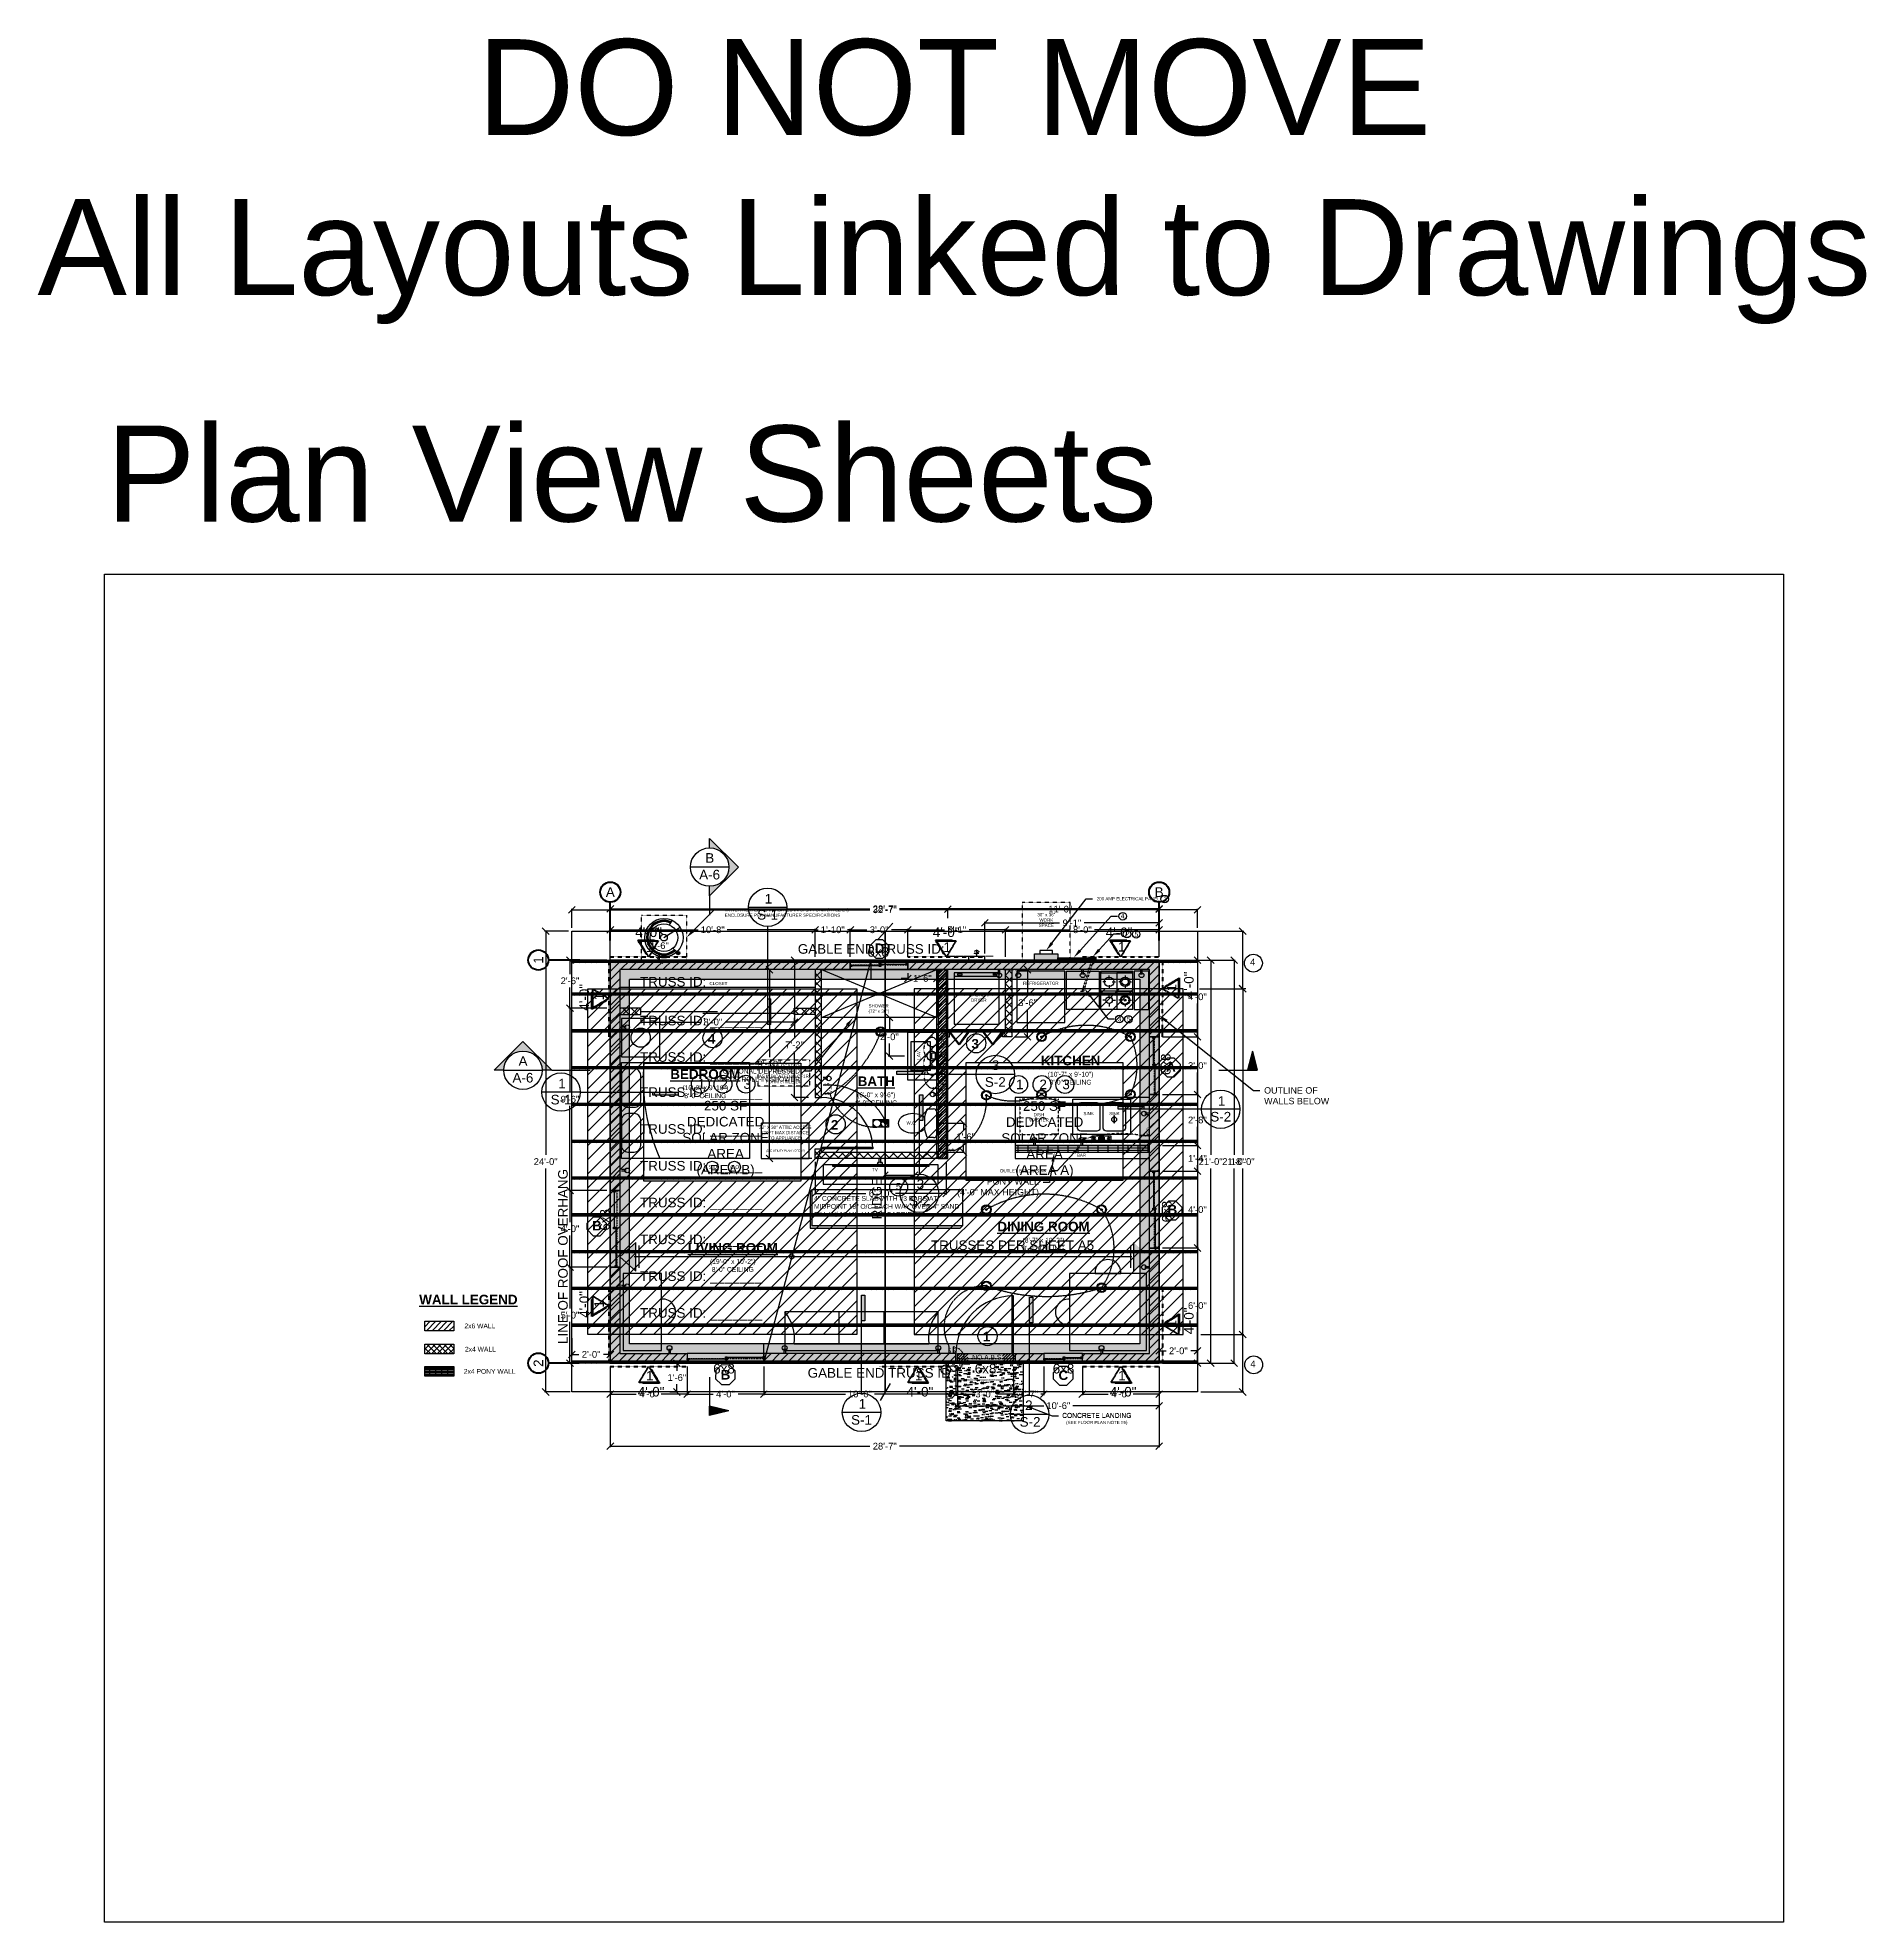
# Model space of a CAD drawing. Header units: inches. Extents: x -350 to 3672, y -1325 to 3943.
# Drawn here: x -350 to 793, y -417 to 761 of the extents above; entities that cross this region are included whole.
import ezdxf
from ezdxf import colors
from ezdxf.entities.mleader import LeaderData, LeaderLine
from ezdxf.math import Vec2, Vec3

# ---------------------------------------------------------------- set-up
doc = ezdxf.new("R2010")
doc.units = ezdxf.units.IN
doc.header["$MEASUREMENT"] = 0
doc.linetypes.add('ACAD_ISO09W100', pattern=[45, 24, -3, 6, -3, 6, -3])
doc.linetypes.add('DASHED2', pattern=[0.375, 0.25, -0.125])
for name, color, linetype in [('Architectural', 2, 'Continuous'), ('Electrical - Components', 40, 'Continuous'), ('F.P. - Dim & Labels', 7, 'Continuous'), ('F.P. - Doors & Window Labels', 1, 'Continuous'), ('F.P. - Doors & Windows', 1, 'Continuous'), ('F.P. - Wall Legend', 7, 'Continuous'), ('F.P. Room Labels', 7, 'Continuous'), ('Floor Plan', 4, 'Continuous'), ('Foundation Outline', 9, 'DASHED2'), ('Foundaton - Dim & Labels', 9, 'Continuous'), ('PLUMBING', 2, 'Continuous'), ('Presentation', 7, 'Continuous'), ('Roof Framing - Dim & Labels', 7, 'Continuous'), ('Roof Overhang', 7, 'DASHED2'), ('Roof Plan', 7, 'Continuous'), ('Trusses', 7, 'Continuous')]:
    doc.layers.add(name, color=color, linetype=linetype)
doc.layers.add('Furniture', color=2, linetype='Continuous', transparency=0.7)
doc.layers.add('SHEAR WALLS', color=7, linetype='DASHED2', lineweight=40)
doc.styles.get("Standard").update_dxf_attribs({"font": 'arial.ttf'})
doc.dimstyles.get("Standard").update_dxf_attribs({"dimscale": 0.7, "dimtxt": 6, "dimasz": 6, "dimexe": 1, "dimexo": 3, "dimgap": 3, "dimtad": 0, "dimtih": 1, "dimtoh": 1, "dimdec": 4, "dimzin": 1, "dimdsep": 46, "dimlunit": 4, "dimtxsty": 'Standard', "dimblk": 'OBLIQUE', "dimcen": 0.09, "dimadec": 0, "dimazin": 0, "dimtfac": 1, "dimtdec": 4, "dimtofl": 0, "dimtmove": 0, "dimatfit": 3, "dimfxl": 1, "dimtolj": 1, "dimtzin": 0, "dimarcsym": 0})

msp = doc.modelspace()

# ---------------------------------------------------------------- texts
at = {"color": 3, "char_height": 60, "attachment_point": 1}
for s, insert in [('\\pxqc;DO NOT MOVE \\PAll Layouts Linked to Drawings', (-1063.34125, 760.18112)), ('Plan View Sheets', (-307.52214, 518.62725))]:
    msp.add_mtext_dynamic_manual_height_columns(s, width=2572.0309593, gutter_width=1, heights=[0], dxfattribs=dict(at, insert=insert))
at = {"layer": 'Architectural', "char_height": 2, "attachment_point": 1}
for s, width, insert in [('CLOSET', 26.6683727, (69.68644, 170.81256)), ('REFRIGERATOR', 20.9439712, (265.66146, 170.98232)), ('\\pxqc;DISH\\PWASHER', 20.9439712, (265.09772, 88.87986)), ('BAR', 20.9439712, (299.28494, 63.50754))]:
    msp.add_mtext_dynamic_manual_height_columns(s, width=width, gutter_width=1, heights=[0], dxfattribs=dict(at, insert=insert))
at = {"layer": 'Electrical - Components', "attachment_point": 1}
for s, width, heights, insert, char_height in [('1', 5.0856504, [0], (353.41448, 224.23624), 3), ('\\pxqc;30" x 36" \\PWORK SPACE', 17.4562494, [0], (271.44395, 213.83378), 2), ('4', 5.0856504, [0], (326.67695, 213.53655), 3), ('2', 5.0856504, [0], (329.58414, 202.2618), 3), ('5', 5.0856504, [0], (335.30998, 202.1042), 3), ('3', 5.0856504, [0], (324.76645, 149.17809), 3), ('5', 5.0856504, [0], (330.49228, 149.02049), 3), ('\\pxqc;FAU LOCATED \\PIN ATTIC\\PAS INDICATED IN CF1R FORM (TITLE-24)', 31.5574432, [14.55391], (100.35469, 119.5254), 2), ('\\pxqc;22" X 30" ATTIC ACCESS\\P(20FT MAX DISTANCE TO APPLIANCE)\\P{\\H1.5x;\\P\\H0.41667x;(SEE UTILITY PLAN NOTE #8)}', 32.5539394, [19.83901], (100.78311, 80.96631), 2), ('S.D', 8.6881481, [0], (69.08796, 56.19461), 2.25), ('C.O', 8.6881481, [0], (82.67494, 56.19461), 2.25), ('{\\fBatangChe|b0|i0|c0|p49;S}', 13.0889423, [0], (218.67802, -58.2349), 2.8), ('{\\fBatangChe|b0|i0|c0|p49;S}', 13.0889423, [0], (221.40564, -58.2349), 2.8)]:
    msp.add_mtext_dynamic_manual_height_columns(s, width=width, gutter_width=1, heights=heights, dxfattribs=dict(at, insert=insert, char_height=char_height))
at = {"layer": 'Electrical - Components', "attachment_point": 1, "rotation": 90}
for insert, char_height in [((141.68036, 105.49424), 2.94), ((141.63364, 99.98456), 2.8), ((209.43364, 103.34815), 2.8), ((341.43364, 73.7978), 2.8), ((219.63364, 64.64162), 2.8)]:
    msp.add_mtext_dynamic_manual_height_columns('{\\fBatangChe|b0|i0|c0|p49;S}', width=13.0889423, gutter_width=1, heights=[0], dxfattribs=dict(at, insert=insert, char_height=char_height))
at = {"layer": 'Electrical - Components', "linetype": 'DASHED2', "char_height": 1.771875, "attachment_point": 1, "rotation": 90}
for s, insert in [('V.S', (144.38245, 101.39908)), ('G.D', (342.9489, 75.48807))]:
    msp.add_mtext_dynamic_manual_height_columns(s, width=3.4891004, gutter_width=1, heights=[0], dxfattribs=dict(at, insert=insert))
at = {"layer": 'F.P. - Dim & Labels', "char_height": 6, "attachment_point": 1}
for s, insert in [('B', (67.04688, 251.3394)), ('A-6', (63.25301, 240.89642)), ('A', (-49.64424, 124.38355)), ('A-6', (-53.43811, 113.94057))]:
    msp.add_mtext_dynamic_manual_height_columns(s, width=6.4632211, gutter_width=1, heights=[0], dxfattribs=dict(at, insert=insert))
at = {"layer": 'F.P. - Doors & Window Labels', "char_height": 6, "attachment_point": 5}
for s, insert in [('\\pxqc;{\\fArial|b1|i0|c0|p34;D}', (175.94874, 191.90081)), ('\\pxqc;{\\fArial|b1|i0|c0|p34;4}', (70.94969, 135.31184)), ('\\pxqc;{\\fArial|b1|i0|c0|p34;3}', (235.72476, 132.10715)), ('\\pxqc;{\\fArial|b1|i0|c0|p34;A}', (358.05327, 117.79187)), ('\\pxqc;{\\fArial|b1|i0|c0|p34;2}', (147.87778, 81.4854)), ('\\pxqc;{\\fArial|b1|i0|c0|p34;B}', (358.99082, 28.41443)), ('\\pxqc;{\\fArial|b1|i0|c0|p34;B}', (-0.69047, 18.46545)), ('\\pxqc;{\\fArial|b1|i0|c0|p34;1}', (242.86058, -50.89086)), ('\\pxqc;{\\fArial|b1|i0|c0|p34;B}', (79.67912, -74.73796)), ('\\pxqc;{\\fArial|b1|i0|c0|p34;C}', (290.83614, -75.03993))]:
    msp.add_mtext_dynamic_manual_height_columns(s, width=70.1010121, gutter_width=1, heights=[0], dxfattribs=dict(at, insert=insert))
at = {"layer": 'F.P. - Wall Legend', "char_height": 6, "attachment_point": 1}
for s, insert in [('\\pxqc;{\\fArial|b1|i0|c0|p34;\\LWALL LEGEND}', (-116.05144, -24.72693)), ('\\pxqc;{\\H0.5x;2x6 WALL}', (-108.85957, -42.71353)), ('\\pxqc;{\\H0.5x;2x4 WALL}', (-108.53599, -57.26332)), ('\\pxqc;{\\H0.5x;          2x4 PONY WALL}', (-108.53599, -71.14622))]:
    msp.add_mtext_dynamic_manual_height_columns(s, width=70.1010121, gutter_width=1, heights=[0], dxfattribs=dict(at, insert=insert))
at = {"layer": 'F.P. Room Labels', "char_height": 6, "attachment_point": 1}
for s, insert in [('\\pxqc;{\\fArial|b1|i0|c0|p34;\\LKITCHEN\\P\\fArial|b0|i0|c0|p34;\\H0.5x;\\l(10\'-7" x 9\'-10")\\P8\'-0" CEILING}', (260.31417, 124.64334)), ('\\pxqc;{\\fArial|b1|i0|c0|p34;\\LBEDROOM\\P\\fArial|b0|i0|c0|p34;\\H0.5x;\\l(10\'-2" x 9\'-10")\\P8\'-0" CEILING}', (32.01576, 116.17326)), ('\\pxqc;{\\fArial|b1|i0|c0|p34;\\LBATH\\P\\fArial|b0|i0|c0|p34;\\H0.5x;\\l(6\'-0" x 9\'-6")\\P8\'-0" CEILING}', (138.88503, 111.74477)), ('\\pxqc;{\\fArial|b1|i0|c0|p34;\\LDINING ROOM\\P\\fArial|b0|i0|c0|p34;\\H0.5x;\\l(8\'-7" x 10\'-2")\\P8\'-0" CEILING}', (243.38427, 20.89492)), ('\\pxqc;{\\fArial|b1|i0|c0|p34;\\LLIVING ROOM\\P\\fArial|b0|i0|c0|p34;\\H0.5x;\\l(19\'-0" x 10\'-2")\\P8\'-0" CEILING}', (49.19431, 7.59092))]:
    msp.add_mtext_dynamic_manual_height_columns(s, width=70.1010121, gutter_width=1, heights=[0], dxfattribs=dict(at, insert=insert))
at = {"layer": 'Foundaton - Dim & Labels', "attachment_point": 1}
for s, width, insert, char_height in [('1', 6.4632211, (104.23404, 225.84487), 6), ('S-1', 6.4632211, (99.48467, 215.81112), 6), ('1', 6.4632211, (-24.83688, 110.28186), 6), ('S-1', 6.4632211, (-29.58625, 100.24811), 6), ('NO A.B.S', 55.5624735, (233.90677, -62.28338), 3), ('1', 6.4632211, (162.90971, -89.91834), 6), ('S-1', 6.4632211, (158.16034, -99.95209), 6)]:
    msp.add_mtext_dynamic_manual_height_columns(s, width=width, gutter_width=1, heights=[0], dxfattribs=dict(at, insert=insert, char_height=char_height))
at = {"layer": 'Foundaton - Dim & Labels', "insert": (214.16007, 98.07025), "char_height": 3, "attachment_point": 1, "rotation": 90}
msp.add_mtext_dynamic_manual_height_columns('2x6 PLUMBING WALL', width=45.9236666, gutter_width=1, heights=[0], dxfattribs=at)
at = {"layer": 'Foundaton - Dim & Labels', "lineweight": 50, "insert": (135.02764, 36.99581), "char_height": 3, "attachment_point": 1}
msp.add_mtext_dynamic_manual_height_columns('4" CONCRETE SLAB WITH #3 BARS AT MIDPOINT 18" O/C EACH WAY OVER 4" SAND FILL W/ 10 MIL VAPOR BARRIER', width=92.4912825, gutter_width=1, heights=[0], dxfattribs=at)
at = {"layer": 'Furniture', "insert": (171.3252, 54.49301), "char_height": 2, "attachment_point": 1}
msp.add_mtext_dynamic_manual_height_columns('TV', width=26.6683727, gutter_width=1, heights=[0], dxfattribs=at)
at = {"layer": 'PLUMBING', "char_height": 2, "attachment_point": 1}
for s, width, insert in [('SHOWER\\P(72" x 30")', 26.6683727, (169.07044, 156.8914)), ('\\pxqc;WASHER/\\PDRYER', 20.9439712, (227.49803, 163.81)), ('W.C.', 26.6683727, (192.81332, 83.6502)), ('SINK', 20.9439712, (303.38855, 89.54026)), ('SINK', 20.9439712, (319.49919, 89.54026))]:
    msp.add_mtext_dynamic_manual_height_columns(s, width=width, gutter_width=1, heights=[0], dxfattribs=dict(at, insert=insert))
at = {"layer": 'PLUMBING', "insert": (199.44501, 122.25306), "char_height": 2, "attachment_point": 1, "rotation": 90}
msp.add_mtext_dynamic_manual_height_columns('LAV.', width=26.6683727, gutter_width=1, heights=[0], dxfattribs=at)
at = {"layer": 'Roof Framing - Dim & Labels', "char_height": 6, "attachment_point": 1}
for s, width, insert in [('6x8', 30.6199099, (168.35563, 192.57167)), ('3', 6.4632211, (246.16024, 121.79227)), ('S-2', 6.4632211, (241.77522, 111.26491)), ('1', 6.4632211, (387.36454, 99.37356)), ('S-2', 6.4632211, (382.68698, 89.57407)), ('3', 6.4632211, (199.178, 47.38701)), ('S-2', 6.4632211, (194.37761, 36.94402)), ('TRUSSES PER SHEET A5', 167.0284478, (208.08142, 9.19971)), ('6x8', 30.6199099, (71.98607, -67.92981)), ('6x8', 30.6199099, (235.4562, -67.92981)), ('6x8', 30.6199099, (284.18288, -67.92981)), ('2', 6.4632211, (266.95421, -90.80171)), ('S-2', 10.4276413, (263.51593, -101.17558))]:
    msp.add_mtext_dynamic_manual_height_columns(s, width=width, gutter_width=1, heights=[0], dxfattribs=dict(at, insert=insert))
at = {"layer": 'Roof Framing - Dim & Labels', "char_height": 6, "attachment_point": 1, "rotation": 90}
for s, width, heights, insert in [('6x8', 30.6199099, [6.12688], (351.83086, 112.56467)), ('LINE OF ROOF OVERHANG', 127.3460151, [0], (-24.91614, -55.54803)), ('RIDGE', 94.0378284, [0], (171.27584, 22.39519)), ('6x8', 30.6199099, [0], (1.2635, 15.34967)), ('6x8', 30.6199099, [0], (352.45684, 20.45667))]:
    msp.add_mtext_dynamic_manual_height_columns(s, width=width, gutter_width=1, heights=heights, dxfattribs=dict(at, insert=insert))
at = {"layer": 'Roof Plan', "char_height": 6, "attachment_point": 1}
for s, width, insert in [('1', 7.5883495, (62.35408, 110.07954)), ('2', 7.5883495, (76.55177, 109.99795)), ('3', 7.5883495, (90.86664, 109.99795)), ('1', 7.5883495, (261.26919, 109.76656)), ('2', 7.5883495, (275.88908, 109.76656)), ('3', 7.5883495, (290.20395, 109.76656)), ('\\pxqc;250 SF \\PDEDICATED SOLAR ZONE AREA\\P(AREA B)', 78.72718, (40.38855, 96.47431)), ('\\pxqc;250 SF \\PDEDICATED SOLAR ZONE AREA\\P(AREA A)', 78.72718, (239.72586, 96.24293))]:
    msp.add_mtext_dynamic_manual_height_columns(s, width=width, gutter_width=1, heights=[0], dxfattribs=dict(at, insert=insert))
at = {"layer": 'SHEAR WALLS', "linetype": 'Continuous', "char_height": 6, "attachment_point": 5}
for s, insert in [('A', (7.69927, 226.97097)), ('B', (350.69927, 226.97097))]:
    msp.add_mtext_dynamic_manual_height_columns(s, width=13.9144311, gutter_width=1, heights=[0], dxfattribs=dict(at, insert=insert))
at = {"layer": 'SHEAR WALLS', "char_height": 6, "attachment_point": 1}
for s, insert in [('4\'-0"', (23.26822, 204.87572)), ('4\'-0"', (209.26822, 204.87572)), ('4\'-0"', (317.30211, 204.85268)), ('1', (29.90879, 195.56316)), ('1', (215.90879, 195.56316)), ('1', (325.01436, 195.83341)), ('4\'-0"', (24.85242, -82.35017)), ('1', (30.07738, -72.31778)), ('4\'-0"', (192.85242, -82.35017)), ('1', (198.07738, -72.31778)), ('4\'-0"', (319.85242, -82.35017)), ('1', (325.07738, -72.31778))]:
    msp.add_mtext_dynamic_manual_height_columns(s, width=6.4632211, gutter_width=1, heights=[0], dxfattribs=dict(at, insert=insert))
at = {"layer": 'SHEAR WALLS', "linetype": 'Continuous', "char_height": 6, "attachment_point": 5, "rotation": 90}
for s, insert in [('1', (-37.25094, 184.49948)), ('2', (-37.25094, -67.50052))]:
    msp.add_mtext_dynamic_manual_height_columns(s, width=13.9144311, gutter_width=1, heights=[0], dxfattribs=dict(at, insert=insert))
at = {"layer": 'SHEAR WALLS', "char_height": 6, "attachment_point": 1, "rotation": 90}
for s, insert in [('4\'-0"', (366.27982, 160.61676)), ('4\'-0"', (-11.58821, 152.86591)), ('1', (355.51652, 164.87759)), ('1', (-2.33815, 159.24332)), ('4\'-0"', (-11.58821, -39.13409)), ('1', (-2.33815, -32.75668)), ('4\'-0"', (366.27982, -49.38324)), ('1', (355.51652, -45.12241))]:
    msp.add_mtext_dynamic_manual_height_columns(s, width=6.4632211, gutter_width=1, heights=[0], dxfattribs=dict(at, insert=insert))
at = {"layer": 'Trusses', "char_height": 6, "attachment_point": 1}
for s, insert in [('GABLE END TRUSS ID: ______', (124.88303, 194.449)), ('TRUSS ID: _______', (26.25807, 173.90923)), ('TRUSS ID: _______ ', (26.25807, 149.65622)), ('TRUSS ID: _______ ', (26.25807, 126.88432)), ('TRUSS ID: _______', (26.25807, 104.90923)), ('TRUSS ID: _______', (26.25807, 81.90923)), ('TRUSS ID: _______', (26.25807, 58.90923)), ('TRUSS ID: _______', (26.25807, 35.90923)), ('TRUSS ID: _______', (26.25807, 12.90923)), ('TRUSS ID: _______', (26.25807, -10.09077)), ('TRUSS ID: _______', (26.25807, -33.09077)), ('GABLE END TRUSS ID: ______', (131.04589, -70.55334))]:
    msp.add_mtext_dynamic_manual_height_columns(s, width=129.5259493, gutter_width=1, heights=[0], dxfattribs=dict(at, insert=insert))

# ---------------------------------------------------------------- blocks, each defined once
blk = doc.blocks.new('_Oblique')
at = {"color": 0, "linetype": 'ByBlock', "lineweight": -2}
blk.add_line((-0.5, -0.5), (0.5, 0.5), dxfattribs=at)
blk = doc.blocks.new('*D1')
at = {"layer": 'Defpoints', "color": 0, "transparency": 16777216}
for p in [(133.7, 184.5), (122.8, 98.5), (133.7, 98.5)]:
    blk.add_point(p, dxfattribs=at)
at = {"layer": 'F.P. - Dim & Labels', "color": 0, "lineweight": -2, "transparency": 16777216}
for p, q in [((131.6, 184.5), (122.1, 184.5)), ((122.8, 184.5), (122.8, 135.7)), ((122.8, 98.5), (122.8, 127.3)), ((131.6, 98.5), (122.1, 98.5))]:
    blk.add_line(p, q, dxfattribs=at)
at = {"layer": 'F.P. - Dim & Labels', "color": 0, "lineweight": -2, "transparency": 16777216, "xscale": 4.199999999999999, "yscale": 4.199999999999999, "zscale": 4.199999999999999}
for p, rotation in [((122.8, 184.5), 90), ((122.8, 98.5), 270)]:
    blk.add_blockref('_Oblique', p, dxfattribs=dict(at, rotation=rotation))
at = {"layer": 'F.P. - Dim & Labels', "color": 0, "transparency": 16777216, "insert": (122.8, 131.5), "char_height": 4.2, "attachment_point": 5}
blk.add_mtext('\\A1;7\'-2"', dxfattribs=at)
blk = doc.blocks.new('*D12')
at = {"layer": 'Defpoints', "color": 0, "transparency": 16777216}
for p in [(-16.3, -49.7), (7.7, -49.7), (-16.3, -62)]:
    blk.add_point(p, dxfattribs=at)
at = {"layer": 'Roof Plan', "color": 0, "lineweight": -2, "transparency": 16777216}
for p, q in [((-16.3, -51.8), (-16.3, -62.7)), ((7.7, -51.8), (7.7, -62.7)), ((-16.3, -62), (-12, -62)), ((7.7, -62), (3.4, -62))]:
    blk.add_line(p, q, dxfattribs=at)
at = {"layer": 'Roof Plan', "color": 0, "lineweight": -2, "transparency": 16777216, "xscale": 4.199999999999999, "yscale": 4.199999999999999, "zscale": 4.199999999999999, "rotation": 180}
blk.add_blockref('_Oblique', (-16.3, -62), dxfattribs=at)
at = {"layer": 'Roof Plan', "color": 0, "lineweight": -2, "transparency": 16777216, "xscale": 4.199999999999999, "yscale": 4.199999999999999, "zscale": 4.199999999999999}
blk.add_blockref('_Oblique', (7.7, -62), dxfattribs=at)
at = {"layer": 'Roof Plan', "color": 0, "transparency": 16777216, "insert": (-4.3, -62), "char_height": 4.2, "attachment_point": 5}
blk.add_mtext('\\A1;2\'-0"', dxfattribs=at)
blk = doc.blocks.new('*D13')
at = {"layer": 'Defpoints', "color": 0, "transparency": 16777216}
for p in [(211.7, 82.5), (211.7, 64.5), (228.4, 64.5)]:
    blk.add_point(p, dxfattribs=at)
at = {"layer": 'F.P. - Dim & Labels', "color": 0, "lineweight": -2, "transparency": 16777216}
for p, q in [((213.8, 82.5), (229.1, 82.5)), ((228.4, 82.5), (228.4, 78.3)), ((213.8, 64.5), (229.1, 64.5)), ((228.4, 64.5), (228.4, 69.8))]:
    blk.add_line(p, q, dxfattribs=at)
at = {"layer": 'F.P. - Dim & Labels', "color": 0, "lineweight": -2, "transparency": 16777216, "xscale": 4.199999999999999, "yscale": 4.199999999999999, "zscale": 4.199999999999999}
for p, rotation in [((228.4, 82.5), 90), ((228.4, 64.5), 270)]:
    blk.add_blockref('_Oblique', p, dxfattribs=dict(at, rotation=rotation))
at = {"layer": 'F.P. - Dim & Labels', "color": 0, "transparency": 16777216, "insert": (229.8, 74), "char_height": 4.2, "attachment_point": 5}
blk.add_mtext('\\A1;1\'-6"', dxfattribs=at)
blk = doc.blocks.new('*D14')
at = {"layer": 'Defpoints', "color": 0, "transparency": 16777216}
for p in [(211.7, 148.5), (182.1, 124.5), (193.7, 124.5)]:
    blk.add_point(p, dxfattribs=at)
at = {"layer": 'F.P. - Dim & Labels', "color": 0, "lineweight": -2, "transparency": 16777216}
for p, q in [((209.6, 148.5), (181.4, 148.5)), ((182.1, 148.5), (182.1, 140.7)), ((182.1, 124.5), (182.1, 132.3)), ((191.6, 124.5), (181.4, 124.5))]:
    blk.add_line(p, q, dxfattribs=at)
at = {"layer": 'F.P. - Dim & Labels', "color": 0, "lineweight": -2, "transparency": 16777216, "xscale": 4.199999999999999, "yscale": 4.199999999999999, "zscale": 4.199999999999999}
for p, rotation in [((182.1, 148.5), 90), ((182.1, 124.5), 270)]:
    blk.add_blockref('_Oblique', p, dxfattribs=dict(at, rotation=rotation))
at = {"layer": 'F.P. - Dim & Labels', "color": 0, "transparency": 16777216, "insert": (182.1, 136.5), "char_height": 4.2, "attachment_point": 5}
blk.add_mtext('\\A1;2\'-0"', dxfattribs=at)
blk = doc.blocks.new('*D15')
at = {"layer": 'Defpoints', "color": 0, "transparency": 16777216}
for p in [(135.7, 60.5), (217.7, 60.5), (217.7, 38.6)]:
    blk.add_point(p, dxfattribs=at)
at = {"layer": 'F.P. - Dim & Labels', "color": 0, "lineweight": -2, "transparency": 16777216}
for p, q in [((135.7, 58.4), (135.7, 37.9)), ((217.7, 58.4), (217.7, 37.9)), ((135.7, 38.6), (167.4, 38.6)), ((217.7, 38.6), (186, 38.6))]:
    blk.add_line(p, q, dxfattribs=at)
at = {"layer": 'F.P. - Dim & Labels', "color": 0, "lineweight": -2, "transparency": 16777216, "xscale": 4.199999999999999, "yscale": 4.199999999999999, "zscale": 4.199999999999999, "rotation": 180}
blk.add_blockref('_Oblique', (135.7, 38.6), dxfattribs=at)
at = {"layer": 'F.P. - Dim & Labels', "color": 0, "lineweight": -2, "transparency": 16777216, "xscale": 4.199999999999999, "yscale": 4.199999999999999, "zscale": 4.199999999999999}
blk.add_blockref('_Oblique', (217.7, 38.6), dxfattribs=at)
at = {"layer": 'F.P. - Dim & Labels', "color": 0, "transparency": 16777216, "insert": (176.7, 38.6), "char_height": 4.2, "attachment_point": 5}
blk.add_mtext('\\A1;6\'-10"', dxfattribs=at)
blk = doc.blocks.new('*D16')
at = {"layer": 'Defpoints', "color": 0, "transparency": 16777216}
for p in [(258.7, 178.5), (258.7, 136.5), (268.5, 136.5)]:
    blk.add_point(p, dxfattribs=at)
at = {"layer": 'F.P. - Dim & Labels', "color": 0, "lineweight": -2, "transparency": 16777216}
for p, q in [((260.8, 178.5), (269.2, 178.5)), ((268.5, 178.5), (268.5, 162.1)), ((268.5, 136.5), (268.5, 153.6)), ((260.8, 136.5), (269.2, 136.5))]:
    blk.add_line(p, q, dxfattribs=at)
at = {"layer": 'F.P. - Dim & Labels', "color": 0, "lineweight": -2, "transparency": 16777216, "xscale": 4.199999999999999, "yscale": 4.199999999999999, "zscale": 4.199999999999999}
for p, rotation in [((268.5, 178.5), 90), ((268.5, 136.5), 270)]:
    blk.add_blockref('_Oblique', p, dxfattribs=dict(at, rotation=rotation))
at = {"layer": 'F.P. - Dim & Labels', "color": 0, "transparency": 16777216, "insert": (268.5, 157.8), "char_height": 4.2, "attachment_point": 5}
blk.add_mtext('\\A1;3\'-6"', dxfattribs=at)
blk = doc.blocks.new('*D17')
at = {"layer": 'Defpoints', "color": 0, "transparency": 16777216}
for p in [(7.7, 40.5), (-17.5, -7.5), (7.7, -7.5)]:
    blk.add_point(p, dxfattribs=at)
at = {"layer": 'F.P. - Dim & Labels', "color": 0, "lineweight": -2, "transparency": 16777216}
for p, q in [((5.6, 40.5), (-18.2, 40.5)), ((-17.5, 40.5), (-17.5, 20.7)), ((-17.5, -7.5), (-17.5, 12.3)), ((5.6, -7.5), (-18.2, -7.5))]:
    blk.add_line(p, q, dxfattribs=at)
at = {"layer": 'F.P. - Dim & Labels', "color": 0, "lineweight": -2, "transparency": 16777216, "xscale": 4.199999999999999, "yscale": 4.199999999999999, "zscale": 4.199999999999999}
for p, rotation in [((-17.5, 40.5), 90), ((-17.5, -7.5), 270)]:
    blk.add_blockref('_Oblique', p, dxfattribs=dict(at, rotation=rotation))
at = {"layer": 'F.P. - Dim & Labels', "color": 0, "transparency": 16777216, "insert": (-17.5, 16.5), "char_height": 4.2, "attachment_point": 5}
blk.add_mtext('\\A1;4\'-0"', dxfattribs=at)
blk = doc.blocks.new('*D18')
at = {"layer": 'Defpoints', "color": 0, "transparency": 16777216}
for p in [(7.7, -7.5), (-17.5, -67.5), (7.7, -67.5)]:
    blk.add_point(p, dxfattribs=at)
at = {"layer": 'F.P. - Dim & Labels', "color": 0, "lineweight": -2, "transparency": 16777216}
for p, q in [((5.6, -7.5), (-18.2, -7.5)), ((-17.5, -7.5), (-17.5, -33.3)), ((-17.5, -67.5), (-17.5, -41.7)), ((5.6, -67.5), (-18.2, -67.5))]:
    blk.add_line(p, q, dxfattribs=at)
at = {"layer": 'F.P. - Dim & Labels', "color": 0, "lineweight": -2, "transparency": 16777216, "xscale": 4.199999999999999, "yscale": 4.199999999999999, "zscale": 4.199999999999999}
for p, rotation in [((-17.5, -7.5), 90), ((-17.5, -67.5), 270)]:
    blk.add_blockref('_Oblique', p, dxfattribs=dict(at, rotation=rotation))
at = {"layer": 'F.P. - Dim & Labels', "color": 0, "transparency": 16777216, "insert": (-17.5, -37.5), "char_height": 4.2, "attachment_point": 5}
blk.add_mtext('\\A1;5\'-0"', dxfattribs=at)
blk = doc.blocks.new('*D19')
at = {"layer": 'Defpoints', "color": 0, "transparency": 16777216}
for p in [(7.7, -67.5), (55.7, -67.5), (55.7, -86.8)]:
    blk.add_point(p, dxfattribs=at)
at = {"layer": 'F.P. - Dim & Labels', "color": 0, "lineweight": -2, "transparency": 16777216}
for p, q in [((7.7, -69.6), (7.7, -87.5)), ((55.7, -69.6), (55.7, -87.5)), ((7.7, -86.8), (23.9, -86.8)), ((55.7, -86.8), (39.5, -86.8))]:
    blk.add_line(p, q, dxfattribs=at)
at = {"layer": 'F.P. - Dim & Labels', "color": 0, "lineweight": -2, "transparency": 16777216, "xscale": 4.199999999999999, "yscale": 4.199999999999999, "zscale": 4.199999999999999, "rotation": 180}
blk.add_blockref('_Oblique', (7.7, -86.8), dxfattribs=at)
at = {"layer": 'F.P. - Dim & Labels', "color": 0, "lineweight": -2, "transparency": 16777216, "xscale": 4.199999999999999, "yscale": 4.199999999999999, "zscale": 4.199999999999999}
blk.add_blockref('_Oblique', (55.7, -86.8), dxfattribs=at)
at = {"layer": 'F.P. - Dim & Labels', "color": 0, "transparency": 16777216, "insert": (31.7, -86.8), "char_height": 4.2, "attachment_point": 5}
blk.add_mtext('\\A1;4\'-0"', dxfattribs=at)
blk = doc.blocks.new('*D20')
at = {"layer": 'Defpoints', "color": 0, "transparency": 16777216}
for p in [(55.7, -67.5), (103.7, -67.5), (103.7, -86.8)]:
    blk.add_point(p, dxfattribs=at)
at = {"layer": 'F.P. - Dim & Labels', "color": 0, "lineweight": -2, "transparency": 16777216}
for p, q in [((55.7, -69.6), (55.7, -87.5)), ((103.7, -69.6), (103.7, -87.5)), ((55.7, -86.8), (71.9, -86.8)), ((103.7, -86.8), (87.5, -86.8))]:
    blk.add_line(p, q, dxfattribs=at)
at = {"layer": 'F.P. - Dim & Labels', "color": 0, "lineweight": -2, "transparency": 16777216, "xscale": 4.199999999999999, "yscale": 4.199999999999999, "zscale": 4.199999999999999, "rotation": 180}
blk.add_blockref('_Oblique', (55.7, -86.8), dxfattribs=at)
at = {"layer": 'F.P. - Dim & Labels', "color": 0, "lineweight": -2, "transparency": 16777216, "xscale": 4.199999999999999, "yscale": 4.199999999999999, "zscale": 4.199999999999999}
blk.add_blockref('_Oblique', (103.7, -86.8), dxfattribs=at)
at = {"layer": 'F.P. - Dim & Labels', "color": 0, "transparency": 16777216, "insert": (79.7, -86.8), "char_height": 4.2, "attachment_point": 5}
blk.add_mtext('\\A1;4\'-0"', dxfattribs=at)
blk = doc.blocks.new('*D21')
at = {"layer": 'Defpoints', "color": 0, "transparency": 16777216}
for p in [(103.7, -67.5), (223.7, -67.5), (223.7, -86.8)]:
    blk.add_point(p, dxfattribs=at)
at = {"layer": 'F.P. - Dim & Labels', "color": 0, "lineweight": -2, "transparency": 16777216}
for p, q in [((103.7, -69.6), (103.7, -87.5)), ((223.7, -69.6), (223.7, -87.5)), ((103.7, -86.8), (154.6, -86.8)), ((223.7, -86.8), (172.8, -86.8))]:
    blk.add_line(p, q, dxfattribs=at)
at = {"layer": 'F.P. - Dim & Labels', "color": 0, "lineweight": -2, "transparency": 16777216, "xscale": 4.199999999999999, "yscale": 4.199999999999999, "zscale": 4.199999999999999, "rotation": 180}
blk.add_blockref('_Oblique', (103.7, -86.8), dxfattribs=at)
at = {"layer": 'F.P. - Dim & Labels', "color": 0, "lineweight": -2, "transparency": 16777216, "xscale": 4.199999999999999, "yscale": 4.199999999999999, "zscale": 4.199999999999999}
blk.add_blockref('_Oblique', (223.7, -86.8), dxfattribs=at)
at = {"layer": 'F.P. - Dim & Labels', "color": 0, "transparency": 16777216, "insert": (163.7, -86.8), "char_height": 4.2, "attachment_point": 5}
blk.add_mtext('\\A1;10\'-0"', dxfattribs=at)
blk = doc.blocks.new('*D22')
at = {"layer": 'Defpoints', "color": 0, "transparency": 16777216}
for p in [(223.7, -67.5), (259.7, -67.5), (259.7, -86.8)]:
    blk.add_point(p, dxfattribs=at)
at = {"layer": 'F.P. - Dim & Labels', "color": 0, "lineweight": -2, "transparency": 16777216}
for p, q in [((223.7, -69.6), (223.7, -87.5)), ((259.7, -69.6), (259.7, -87.5)), ((223.7, -86.8), (234, -86.8)), ((259.7, -86.8), (249.4, -86.8))]:
    blk.add_line(p, q, dxfattribs=at)
at = {"layer": 'F.P. - Dim & Labels', "color": 0, "lineweight": -2, "transparency": 16777216, "xscale": 4.199999999999999, "yscale": 4.199999999999999, "zscale": 4.199999999999999, "rotation": 180}
blk.add_blockref('_Oblique', (223.7, -86.8), dxfattribs=at)
at = {"layer": 'F.P. - Dim & Labels', "color": 0, "lineweight": -2, "transparency": 16777216, "xscale": 4.199999999999999, "yscale": 4.199999999999999, "zscale": 4.199999999999999}
blk.add_blockref('_Oblique', (259.7, -86.8), dxfattribs=at)
at = {"layer": 'F.P. - Dim & Labels', "color": 0, "transparency": 16777216, "insert": (241.7, -86.8), "char_height": 4.2, "attachment_point": 5}
blk.add_mtext('\\A1;3\'-0"', dxfattribs=at)
blk = doc.blocks.new('*D23')
at = {"layer": 'Defpoints', "color": 0, "transparency": 16777216}
for p in [(259.7, -67.5), (278.7, -67.5), (278.7, -86.8)]:
    blk.add_point(p, dxfattribs=at)
at = {"layer": 'F.P. - Dim & Labels', "color": 0, "lineweight": -2, "transparency": 16777216}
for p, q in [((259.7, -69.6), (259.7, -87.5)), ((278.7, -69.6), (278.7, -87.5)), ((259.7, -86.8), (261.7, -86.8)), ((278.7, -86.8), (276.7, -86.8))]:
    blk.add_line(p, q, dxfattribs=at)
at = {"layer": 'F.P. - Dim & Labels', "color": 0, "lineweight": -2, "transparency": 16777216, "xscale": 4.199999999999999, "yscale": 4.199999999999999, "zscale": 4.199999999999999, "rotation": 180}
blk.add_blockref('_Oblique', (259.7, -86.8), dxfattribs=at)
at = {"layer": 'F.P. - Dim & Labels', "color": 0, "lineweight": -2, "transparency": 16777216, "xscale": 4.199999999999999, "yscale": 4.199999999999999, "zscale": 4.199999999999999}
blk.add_blockref('_Oblique', (278.7, -86.8), dxfattribs=at)
at = {"layer": 'F.P. - Dim & Labels', "color": 0, "transparency": 16777216, "insert": (269.2, -86.8), "char_height": 4.2, "attachment_point": 5}
blk.add_mtext('\\A1;1\'-7"', dxfattribs=at)
blk = doc.blocks.new('*D24')
at = {"layer": 'Defpoints', "color": 0, "transparency": 16777216}
for p in [(302.7, -67.5), (350.7, -67.5), (350.7, -86.8)]:
    blk.add_point(p, dxfattribs=at)
at = {"layer": 'F.P. - Dim & Labels', "color": 0, "lineweight": -2, "transparency": 16777216}
for p, q in [((302.7, -69.6), (302.7, -87.5)), ((350.7, -69.6), (350.7, -87.5)), ((302.7, -86.8), (318.9, -86.8)), ((350.7, -86.8), (334.5, -86.8))]:
    blk.add_line(p, q, dxfattribs=at)
at = {"layer": 'F.P. - Dim & Labels', "color": 0, "lineweight": -2, "transparency": 16777216, "xscale": 4.199999999999999, "yscale": 4.199999999999999, "zscale": 4.199999999999999, "rotation": 180}
blk.add_blockref('_Oblique', (302.7, -86.8), dxfattribs=at)
at = {"layer": 'F.P. - Dim & Labels', "color": 0, "lineweight": -2, "transparency": 16777216, "xscale": 4.199999999999999, "yscale": 4.199999999999999, "zscale": 4.199999999999999}
blk.add_blockref('_Oblique', (350.7, -86.8), dxfattribs=at)
at = {"layer": 'F.P. - Dim & Labels', "color": 0, "transparency": 16777216, "insert": (326.7, -86.8), "char_height": 4.2, "attachment_point": 5}
blk.add_mtext('\\A1;4\'-0"', dxfattribs=at)
blk = doc.blocks.new('*D25')
at = {"layer": 'Defpoints', "color": 0, "transparency": 16777216}
for p in [(350.7, 184.5), (350.7, 136.5), (374.6, 136.5)]:
    blk.add_point(p, dxfattribs=at)
at = {"layer": 'F.P. - Dim & Labels', "color": 0, "lineweight": -2, "transparency": 16777216}
for p, q in [((352.8, 184.5), (375.3, 184.5)), ((374.6, 184.5), (374.6, 165.8)), ((374.6, 136.5), (374.6, 157.3)), ((352.8, 136.5), (375.3, 136.5))]:
    blk.add_line(p, q, dxfattribs=at)
at = {"layer": 'F.P. - Dim & Labels', "color": 0, "lineweight": -2, "transparency": 16777216, "xscale": 4.199999999999999, "yscale": 4.199999999999999, "zscale": 4.199999999999999}
for p, rotation in [((374.6, 184.5), 90), ((374.6, 136.5), 270)]:
    blk.add_blockref('_Oblique', p, dxfattribs=dict(at, rotation=rotation))
at = {"layer": 'F.P. - Dim & Labels', "color": 0, "transparency": 16777216, "insert": (374.6, 161.5), "char_height": 4.2, "attachment_point": 5}
blk.add_mtext('\\A1;4\'-0"', dxfattribs=at)
blk = doc.blocks.new('*D26')
at = {"layer": 'Defpoints', "color": 0, "transparency": 16777216}
for p in [(350.7, 136.5), (350.7, 100.5), (374.6, 100.5)]:
    blk.add_point(p, dxfattribs=at)
at = {"layer": 'F.P. - Dim & Labels', "color": 0, "lineweight": -2, "transparency": 16777216}
for p, q in [((352.8, 136.5), (375.3, 136.5)), ((374.6, 136.5), (374.6, 122.7)), ((374.6, 100.5), (374.6, 114.2)), ((352.8, 100.5), (375.3, 100.5))]:
    blk.add_line(p, q, dxfattribs=at)
at = {"layer": 'F.P. - Dim & Labels', "color": 0, "lineweight": -2, "transparency": 16777216, "xscale": 4.199999999999999, "yscale": 4.199999999999999, "zscale": 4.199999999999999}
for p, rotation in [((374.6, 136.5), 90), ((374.6, 100.5), 270)]:
    blk.add_blockref('_Oblique', p, dxfattribs=dict(at, rotation=rotation))
at = {"layer": 'F.P. - Dim & Labels', "color": 0, "transparency": 16777216, "insert": (374.6, 118.5), "char_height": 4.2, "attachment_point": 5}
blk.add_mtext('\\A1;3\'-0"', dxfattribs=at)
blk = doc.blocks.new('*D27')
at = {"layer": 'Defpoints', "color": 0, "transparency": 16777216}
for p in [(350.7, 52.5), (350.7, 4.5), (374.6, 4.5)]:
    blk.add_point(p, dxfattribs=at)
at = {"layer": 'F.P. - Dim & Labels', "color": 0, "lineweight": -2, "transparency": 16777216}
for p, q in [((352.8, 52.5), (375.3, 52.5)), ((374.6, 52.5), (374.6, 32.7)), ((374.6, 4.5), (374.6, 24.3)), ((352.8, 4.5), (375.3, 4.5))]:
    blk.add_line(p, q, dxfattribs=at)
at = {"layer": 'F.P. - Dim & Labels', "color": 0, "lineweight": -2, "transparency": 16777216, "xscale": 4.199999999999999, "yscale": 4.199999999999999, "zscale": 4.199999999999999}
for p, rotation in [((374.6, 52.5), 90), ((374.6, 4.5), 270)]:
    blk.add_blockref('_Oblique', p, dxfattribs=dict(at, rotation=rotation))
at = {"layer": 'F.P. - Dim & Labels', "color": 0, "transparency": 16777216, "insert": (374.6, 28.5), "char_height": 4.2, "attachment_point": 5}
blk.add_mtext('\\A1;4\'-0"', dxfattribs=at)
blk = doc.blocks.new('*D28')
at = {"layer": 'Defpoints', "color": 0, "transparency": 16777216}
for p in [(350.7, 4.5), (350.7, -67.5), (374.6, -67.5)]:
    blk.add_point(p, dxfattribs=at)
at = {"layer": 'F.P. - Dim & Labels', "color": 0, "lineweight": -2, "transparency": 16777216}
for p, q in [((352.8, 4.5), (375.3, 4.5)), ((374.6, 4.5), (374.6, -27.3)), ((374.6, -67.5), (374.6, -35.7)), ((352.8, -67.5), (375.3, -67.5))]:
    blk.add_line(p, q, dxfattribs=at)
at = {"layer": 'F.P. - Dim & Labels', "color": 0, "lineweight": -2, "transparency": 16777216, "xscale": 4.199999999999999, "yscale": 4.199999999999999, "zscale": 4.199999999999999}
for p, rotation in [((374.6, 4.5), 90), ((374.6, -67.5), 270)]:
    blk.add_blockref('_Oblique', p, dxfattribs=dict(at, rotation=rotation))
at = {"layer": 'F.P. - Dim & Labels', "color": 0, "transparency": 16777216, "insert": (374.6, -31.5), "char_height": 4.2, "attachment_point": 5}
blk.add_mtext('\\A1;6\'-0"', dxfattribs=at)
blk = doc.blocks.new('*D30')
at = {"layer": 'Defpoints', "color": 0, "transparency": 16777216}
for p in [(32.1, 202.5), (38.4, 202.5), (32.1, 184.5)]:
    blk.add_point(p, dxfattribs=at)
at = {"layer": 'Roof Plan', "color": 0, "lineweight": -2, "transparency": 16777216}
for p, q in [((34.2, 202.5), (39.1, 202.5)), ((38.4, 202.5), (38.4, 197.7)), ((38.4, 184.5), (38.4, 189.3)), ((34.2, 184.5), (39.1, 184.5))]:
    blk.add_line(p, q, dxfattribs=at)
at = {"layer": 'Roof Plan', "color": 0, "lineweight": -2, "transparency": 16777216, "xscale": 4.199999999999999, "yscale": 4.199999999999999, "zscale": 4.199999999999999}
for p, rotation in [((38.4, 202.5), 90), ((38.4, 184.5), 270)]:
    blk.add_blockref('_Oblique', p, dxfattribs=dict(at, rotation=rotation))
at = {"layer": 'Roof Plan', "color": 0, "transparency": 16777216, "insert": (38.4, 193.5), "char_height": 4.2, "attachment_point": 5}
blk.add_mtext('\\A1;1\'-6"', dxfattribs=at)
blk = doc.blocks.new('*D31')
at = {"layer": 'Defpoints', "color": 0, "transparency": 16777216}
for p in [(42.9, -67.5), (42.9, -85.5), (49.3, -85.5)]:
    blk.add_point(p, dxfattribs=at)
at = {"layer": 'Roof Plan', "color": 0, "lineweight": -2, "transparency": 16777216}
for p, q in [((45, -67.5), (50, -67.5)), ((49.3, -67.5), (49.3, -72.3)), ((49.3, -85.5), (49.3, -80.7)), ((45, -85.5), (50, -85.5))]:
    blk.add_line(p, q, dxfattribs=at)
at = {"layer": 'Roof Plan', "color": 0, "lineweight": -2, "transparency": 16777216, "xscale": 4.199999999999999, "yscale": 4.199999999999999, "zscale": 4.199999999999999}
for p, rotation in [((49.3, -67.5), 90), ((49.3, -85.5), 270)]:
    blk.add_blockref('_Oblique', p, dxfattribs=dict(at, rotation=rotation))
at = {"layer": 'Roof Plan', "color": 0, "transparency": 16777216, "insert": (49.3, -76.5), "char_height": 4.2, "attachment_point": 5}
blk.add_mtext('\\A1;1\'-6"', dxfattribs=at)
blk = doc.blocks.new('*D32')
at = {"layer": 'Defpoints', "color": 0, "transparency": 16777216}
for p in [(350.7, -46.8), (374.7, -46.8), (374.7, -59.8)]:
    blk.add_point(p, dxfattribs=at)
at = {"layer": 'Roof Plan', "color": 0, "lineweight": -2, "transparency": 16777216}
for p, q in [((350.7, -48.9), (350.7, -60.5)), ((374.7, -48.9), (374.7, -60.5)), ((350.7, -59.8), (355, -59.8)), ((374.7, -59.8), (370.4, -59.8))]:
    blk.add_line(p, q, dxfattribs=at)
at = {"layer": 'Roof Plan', "color": 0, "lineweight": -2, "transparency": 16777216, "xscale": 4.199999999999999, "yscale": 4.199999999999999, "zscale": 4.199999999999999, "rotation": 180}
blk.add_blockref('_Oblique', (350.7, -59.8), dxfattribs=at)
at = {"layer": 'Roof Plan', "color": 0, "lineweight": -2, "transparency": 16777216, "xscale": 4.199999999999999, "yscale": 4.199999999999999, "zscale": 4.199999999999999}
blk.add_blockref('_Oblique', (374.7, -59.8), dxfattribs=at)
at = {"layer": 'Roof Plan', "color": 0, "transparency": 16777216, "insert": (362.7, -59.8), "char_height": 4.2, "attachment_point": 5}
blk.add_mtext('\\A1;2\'-0"', dxfattribs=at)
blk = doc.blocks.new('*D36')
at = {"layer": 'Defpoints', "color": 0, "transparency": 16777216}
for p in [(350.7, 184.5), (350.7, -67.5), (397.6, -67.5)]:
    blk.add_point(p, dxfattribs=at)
at = {"layer": 'F.P. - Dim & Labels', "color": 0, "lineweight": -2, "transparency": 16777216}
for p, q in [((352.8, 184.5), (398.3, 184.5)), ((397.6, 184.5), (397.6, 62.7)), ((397.6, -67.5), (397.6, 54.3)), ((352.8, -67.5), (398.3, -67.5))]:
    blk.add_line(p, q, dxfattribs=at)
at = {"layer": 'F.P. - Dim & Labels', "color": 0, "lineweight": -2, "transparency": 16777216, "xscale": 4.199999999999999, "yscale": 4.199999999999999, "zscale": 4.199999999999999}
for p, rotation in [((397.6, 184.5), 90), ((397.6, -67.5), 270)]:
    blk.add_blockref('_Oblique', p, dxfattribs=dict(at, rotation=rotation))
at = {"layer": 'F.P. - Dim & Labels', "color": 0, "transparency": 16777216, "insert": (397.6, 58.5), "char_height": 4.2, "attachment_point": 5}
blk.add_mtext('\\A1;21\'-0"', dxfattribs=at)
blk = doc.blocks.new('*D37')
at = {"layer": 'Defpoints', "color": 0, "transparency": 16777216}
for p in [(26.7, 150.5), (122.7, 150.5), (122.7, 145.7)]:
    blk.add_point(p, dxfattribs=at)
at = {"layer": 'F.P. - Dim & Labels', "color": 0, "lineweight": -2, "transparency": 16777216}
for p, q in [((26.7, 148.4), (26.7, 145)), ((26.7, 145.7), (64.2, 145.7)), ((122.7, 145.7), (79.5, 145.7)), ((122.7, 148.4), (122.7, 145))]:
    blk.add_line(p, q, dxfattribs=at)
at = {"layer": 'F.P. - Dim & Labels', "color": 0, "lineweight": -2, "transparency": 16777216, "xscale": 4.199999999999999, "yscale": 4.199999999999999, "zscale": 4.199999999999999, "rotation": 180}
blk.add_blockref('_Oblique', (26.7, 145.7), dxfattribs=at)
at = {"layer": 'F.P. - Dim & Labels', "color": 0, "lineweight": -2, "transparency": 16777216, "xscale": 4.199999999999999, "yscale": 4.199999999999999, "zscale": 4.199999999999999}
blk.add_blockref('_Oblique', (122.7, 145.7), dxfattribs=at)
at = {"layer": 'F.P. - Dim & Labels', "color": 0, "transparency": 16777216, "insert": (71.8, 145.7), "char_height": 4.2, "attachment_point": 5}
blk.add_mtext('\\A1;8\'-0"', dxfattribs=at)
blk = doc.blocks.new('*D38')
at = {"layer": 'Defpoints', "color": 0, "transparency": 16777216}
for p in [(-16.3, 202.5), (-32.7, -85.5), (-15.3, -85.5)]:
    blk.add_point(p, dxfattribs=at)
at = {"layer": 'Roof Plan', "color": 0, "lineweight": -2, "transparency": 16777216}
for p, q in [((-18.4, 202.5), (-33.4, 202.5)), ((-32.7, 202.5), (-32.7, 62.7)), ((-32.7, -85.5), (-32.7, 54.3)), ((-17.4, -85.5), (-33.4, -85.5))]:
    blk.add_line(p, q, dxfattribs=at)
at = {"layer": 'Roof Plan', "color": 0, "lineweight": -2, "transparency": 16777216, "xscale": 4.199999999999999, "yscale": 4.199999999999999, "zscale": 4.199999999999999}
for p, rotation in [((-32.7, 202.5), 90), ((-32.7, -85.5), 270)]:
    blk.add_blockref('_Oblique', p, dxfattribs=dict(at, rotation=rotation))
at = {"layer": 'Roof Plan', "color": 0, "transparency": 16777216, "insert": (-32.7, 58.5), "char_height": 4.2, "attachment_point": 5}
blk.add_mtext('\\A1;24\'-0"', dxfattribs=at)
blk = doc.blocks.new('*D39')
at = {"layer": 'Defpoints', "color": 0, "transparency": 16777216}
for p in [(374.7, 215.9), (-16.3, 202.5), (374.7, 202.5)]:
    blk.add_point(p, dxfattribs=at)
at = {"layer": 'Roof Plan', "color": 0, "lineweight": -2, "transparency": 16777216}
for p, q in [((-16.3, 204.6), (-16.3, 216.6)), ((-16.3, 215.9), (169.9, 215.9)), ((374.7, 215.9), (188.5, 215.9)), ((374.7, 204.6), (374.7, 216.6))]:
    blk.add_line(p, q, dxfattribs=at)
at = {"layer": 'Roof Plan', "color": 0, "lineweight": -2, "transparency": 16777216, "xscale": 4.199999999999999, "yscale": 4.199999999999999, "zscale": 4.199999999999999, "rotation": 180}
blk.add_blockref('_Oblique', (-16.3, 215.9), dxfattribs=at)
at = {"layer": 'Roof Plan', "color": 0, "lineweight": -2, "transparency": 16777216, "xscale": 4.199999999999999, "yscale": 4.199999999999999, "zscale": 4.199999999999999}
blk.add_blockref('_Oblique', (374.7, 215.9), dxfattribs=at)
at = {"layer": 'Roof Plan', "color": 0, "transparency": 16777216, "insert": (179.2, 215.9), "char_height": 4.2, "attachment_point": 5}
blk.add_mtext('\\A1;32\'-7"', dxfattribs=at)
blk = doc.blocks.new('*D40')
at = {"layer": 'Defpoints', "color": 0, "transparency": 16777216}
for p in [(343.9, 202.6), (402.9, 202.6), (373.9, 166.6)]:
    blk.add_point(p, dxfattribs=at)
at = {"layer": 'Roof Plan', "color": 0, "lineweight": -2, "transparency": 16777216}
for p, q in [((346, 202.6), (403.6, 202.6)), ((402.9, 166.6), (402.9, 202.6)), ((376, 166.6), (403.6, 166.6))]:
    blk.add_line(p, q, dxfattribs=at)
at = {"layer": 'Roof Plan', "color": 0, "lineweight": -2, "transparency": 16777216, "xscale": 4.199999999999999, "yscale": 4.199999999999999, "zscale": 4.199999999999999}
for p, rotation in [((402.9, 202.6), 90), ((402.9, 166.6), 270)]:
    blk.add_blockref('_Oblique', p, dxfattribs=dict(at, rotation=rotation))
at = {"layer": 'Roof Plan', "color": 0, "transparency": 16777216, "insert": (409.1, 183.2), "char_height": 4.2, "attachment_point": 5}
blk.add_mtext('\\A1;4', dxfattribs=at)
blk = doc.blocks.new('*D41')
at = {"layer": 'Defpoints', "color": 0, "transparency": 16777216}
for p in [(179.2, 58.5), (197.7, 58.5), (197.7, 50)]:
    blk.add_point(p, dxfattribs=at)
at = {"layer": 'Roof Plan', "color": 0, "lineweight": -2, "transparency": 16777216}
for p, q in [((179.2, 56.4), (179.2, 49.3)), ((179.2, 50), (197.7, 50)), ((197.7, 56.4), (197.7, 49.3))]:
    blk.add_line(p, q, dxfattribs=at)
at = {"layer": 'Roof Plan', "color": 0, "lineweight": -2, "transparency": 16777216, "xscale": 4.199999999999999, "yscale": 4.199999999999999, "zscale": 4.199999999999999, "rotation": 180}
blk.add_blockref('_Oblique', (179.2, 50), dxfattribs=at)
at = {"layer": 'Roof Plan', "color": 0, "lineweight": -2, "transparency": 16777216, "xscale": 4.199999999999999, "yscale": 4.199999999999999, "zscale": 4.199999999999999}
blk.add_blockref('_Oblique', (197.7, 50), dxfattribs=at)
at = {"layer": 'Roof Plan', "color": 0, "transparency": 16777216, "insert": (187.8, 43), "char_height": 4.2, "attachment_point": 5}
blk.add_mtext('\\A1;5', dxfattribs=at)
blk = doc.blocks.new('*D42')
at = {"layer": 'Defpoints', "color": 0, "transparency": 16777216}
for p in [(374.7, -49.5), (402.9, -49.5), (374.7, -85.5)]:
    blk.add_point(p, dxfattribs=at)
at = {"layer": 'Roof Plan', "color": 0, "lineweight": -2, "transparency": 16777216}
for p, q in [((376.8, -49.5), (403.6, -49.5)), ((402.9, -85.5), (402.9, -49.5)), ((376.8, -85.5), (403.6, -85.5))]:
    blk.add_line(p, q, dxfattribs=at)
at = {"layer": 'Roof Plan', "color": 0, "lineweight": -2, "transparency": 16777216, "xscale": 4.199999999999999, "yscale": 4.199999999999999, "zscale": 4.199999999999999}
for p, rotation in [((402.9, -49.5), 90), ((402.9, -85.5), 270)]:
    blk.add_blockref('_Oblique', p, dxfattribs=dict(at, rotation=rotation))
at = {"layer": 'Roof Plan', "color": 0, "transparency": 16777216, "insert": (409.3, -68), "char_height": 4.2, "attachment_point": 5}
blk.add_mtext('\\A1;4', dxfattribs=at)
blk = doc.blocks.new('*D43')
at = {"layer": 'Defpoints', "color": 0, "transparency": 16777216}
for p in [(402.7, 166.5), (397.8, -49.5), (402.9, -49.5)]:
    blk.add_point(p, dxfattribs=at)
at = {"layer": 'Roof Plan', "color": 0, "lineweight": -2, "transparency": 16777216}
for p, q in [((402.9, 166.5), (402.9, 62.7)), ((404.8, 166.5), (403.6, 166.5)), ((402.9, -49.5), (402.9, 54.3)), ((399.9, -49.5), (403.6, -49.5))]:
    blk.add_line(p, q, dxfattribs=at)
at = {"layer": 'Roof Plan', "color": 0, "lineweight": -2, "transparency": 16777216, "xscale": 4.199999999999999, "yscale": 4.199999999999999, "zscale": 4.199999999999999}
for p, rotation in [((402.9, 166.5), 90), ((402.9, -49.5), 270)]:
    blk.add_blockref('_Oblique', p, dxfattribs=dict(at, rotation=rotation))
at = {"layer": 'Roof Plan', "color": 0, "transparency": 16777216, "insert": (402.9, 58.5), "char_height": 4.2, "attachment_point": 5}
blk.add_mtext('\\A1;18\'-0"', dxfattribs=at)
blk = doc.blocks.new('*D51')
at = {"layer": 'Defpoints', "color": 0, "transparency": 16777216}
for p in [(218.7, 216.3), (218.7, 208.6), (350.7, 184.5)]:
    blk.add_point(p, dxfattribs=at)
at = {"layer": 'Foundaton - Dim & Labels', "color": 0, "lineweight": -2, "transparency": 16777216}
for p, q in [((218.7, 210.7), (218.7, 217)), ((218.7, 216.3), (279.8, 216.3)), ((350.7, 216.3), (298, 216.3)), ((350.7, 186.6), (350.7, 217))]:
    blk.add_line(p, q, dxfattribs=at)
at = {"layer": 'Foundaton - Dim & Labels', "color": 0, "lineweight": -2, "transparency": 16777216, "xscale": 4.199999999999999, "yscale": 4.199999999999999, "zscale": 4.199999999999999, "rotation": 180}
blk.add_blockref('_Oblique', (218.7, 216.3), dxfattribs=at)
at = {"layer": 'Foundaton - Dim & Labels', "color": 0, "lineweight": -2, "transparency": 16777216, "xscale": 4.199999999999999, "yscale": 4.199999999999999, "zscale": 4.199999999999999}
blk.add_blockref('_Oblique', (350.7, 216.3), dxfattribs=at)
at = {"layer": 'Foundaton - Dim & Labels', "color": 0, "transparency": 16777216, "insert": (288.9, 216.3), "char_height": 4.2, "attachment_point": 5}
blk.add_mtext('\\A1;11\'-0"', dxfattribs=at)
blk = doc.blocks.new('*D52')
at = {"layer": 'Defpoints', "color": 0, "transparency": 16777216}
for p in [(241.7, 207.7), (241.7, 186.5), (350.7, 184.5)]:
    blk.add_point(p, dxfattribs=at)
at = {"layer": 'Foundaton - Dim & Labels', "color": 0, "lineweight": -2, "transparency": 16777216}
for p, q in [((241.7, 188.6), (241.7, 208.4)), ((241.7, 207.7), (288.5, 207.7)), ((350.7, 207.7), (303.9, 207.7)), ((350.7, 186.6), (350.7, 208.4))]:
    blk.add_line(p, q, dxfattribs=at)
at = {"layer": 'Foundaton - Dim & Labels', "color": 0, "lineweight": -2, "transparency": 16777216, "xscale": 4.199999999999999, "yscale": 4.199999999999999, "zscale": 4.199999999999999, "rotation": 180}
blk.add_blockref('_Oblique', (241.7, 207.7), dxfattribs=at)
at = {"layer": 'Foundaton - Dim & Labels', "color": 0, "lineweight": -2, "transparency": 16777216, "xscale": 4.199999999999999, "yscale": 4.199999999999999, "zscale": 4.199999999999999}
blk.add_blockref('_Oblique', (350.7, 207.7), dxfattribs=at)
at = {"layer": 'Foundaton - Dim & Labels', "color": 0, "transparency": 16777216, "insert": (296.2, 207.7), "char_height": 4.2, "attachment_point": 5}
blk.add_mtext('\\A1;9\'-1"', dxfattribs=at)
blk = doc.blocks.new('*D53')
at = {"layer": 'Defpoints', "color": 0, "transparency": 16777216}
for p in [(224.7, -67.5), (350.7, -67.5), (224.7, -94.1)]:
    blk.add_point(p, dxfattribs=at)
at = {"layer": 'Foundaton - Dim & Labels', "color": 0, "lineweight": -2, "transparency": 16777216}
for p, q in [((224.7, -69.6), (224.7, -94.8)), ((350.7, -69.6), (350.7, -94.8)), ((224.7, -94.1), (278.6, -94.1)), ((350.7, -94.1), (296.8, -94.1))]:
    blk.add_line(p, q, dxfattribs=at)
at = {"layer": 'Foundaton - Dim & Labels', "color": 0, "lineweight": -2, "transparency": 16777216, "xscale": 4.199999999999999, "yscale": 4.199999999999999, "zscale": 4.199999999999999, "rotation": 180}
blk.add_blockref('_Oblique', (224.7, -94.1), dxfattribs=at)
at = {"layer": 'Foundaton - Dim & Labels', "color": 0, "lineweight": -2, "transparency": 16777216, "xscale": 4.199999999999999, "yscale": 4.199999999999999, "zscale": 4.199999999999999}
blk.add_blockref('_Oblique', (350.7, -94.1), dxfattribs=at)
at = {"layer": 'Foundaton - Dim & Labels', "color": 0, "transparency": 16777216, "insert": (287.7, -94.1), "char_height": 4.2, "attachment_point": 5}
blk.add_mtext('\\A1;10\'-6"', dxfattribs=at)
blk = doc.blocks.new('*D54')
at = {"layer": 'Defpoints', "color": 0, "transparency": 16777216}
for p in [(350.7, 184.5), (350.7, -67.5), (382.9, -67.5)]:
    blk.add_point(p, dxfattribs=at)
at = {"layer": 'Foundaton - Dim & Labels', "color": 0, "lineweight": -2, "transparency": 16777216}
for p, q in [((352.8, 184.5), (383.6, 184.5)), ((382.9, 184.5), (382.9, 62.7)), ((382.9, -67.5), (382.9, 54.3)), ((352.8, -67.5), (383.6, -67.5))]:
    blk.add_line(p, q, dxfattribs=at)
at = {"layer": 'Foundaton - Dim & Labels', "color": 0, "lineweight": -2, "transparency": 16777216, "xscale": 4.199999999999999, "yscale": 4.199999999999999, "zscale": 4.199999999999999}
for p, rotation in [((382.9, 184.5), 90), ((382.9, -67.5), 270)]:
    blk.add_blockref('_Oblique', p, dxfattribs=dict(at, rotation=rotation))
at = {"layer": 'Foundaton - Dim & Labels', "color": 0, "transparency": 16777216, "insert": (382.9, 58.5), "char_height": 4.2, "attachment_point": 5}
blk.add_mtext('\\A1;21\'-0"', dxfattribs=at)
blk = doc.blocks.new('*D55')
at = {"layer": 'Defpoints', "color": 0, "transparency": 16777216}
for p in [(7.7, -67.5), (350.7, -67.5), (350.7, -119.4)]:
    blk.add_point(p, dxfattribs=at)
at = {"layer": 'Foundaton - Dim & Labels', "color": 0, "lineweight": -2, "transparency": 16777216}
for p, q in [((7.7, -69.6), (7.7, -120.1)), ((350.7, -69.6), (350.7, -120.1)), ((7.7, -119.4), (169.8, -119.4)), ((350.7, -119.4), (188.5, -119.4))]:
    blk.add_line(p, q, dxfattribs=at)
at = {"layer": 'Foundaton - Dim & Labels', "color": 0, "lineweight": -2, "transparency": 16777216, "xscale": 4.199999999999999, "yscale": 4.199999999999999, "zscale": 4.199999999999999, "rotation": 180}
blk.add_blockref('_Oblique', (7.7, -119.4), dxfattribs=at)
at = {"layer": 'Foundaton - Dim & Labels', "color": 0, "lineweight": -2, "transparency": 16777216, "xscale": 4.199999999999999, "yscale": 4.199999999999999, "zscale": 4.199999999999999}
blk.add_blockref('_Oblique', (350.7, -119.4), dxfattribs=at)
at = {"layer": 'Foundaton - Dim & Labels', "color": 0, "transparency": 16777216, "insert": (179.2, -119.4), "char_height": 4.2, "attachment_point": 5}
blk.add_mtext('\\A1;28\'-7"', dxfattribs=at)
blk = doc.blocks.new('*D56')
at = {"layer": 'Defpoints', "color": 0, "transparency": 16777216}
for p in [(350.7, 100.5), (350.7, 68.5), (374.6, 68.5)]:
    blk.add_point(p, dxfattribs=at)
at = {"layer": 'F.P. - Dim & Labels', "color": 0, "lineweight": -2, "transparency": 16777216}
for p, q in [((352.8, 100.5), (375.3, 100.5)), ((374.6, 100.5), (374.6, 88.7)), ((374.6, 68.5), (374.6, 80.3)), ((352.8, 68.5), (375.3, 68.5))]:
    blk.add_line(p, q, dxfattribs=at)
at = {"layer": 'F.P. - Dim & Labels', "color": 0, "lineweight": -2, "transparency": 16777216, "xscale": 4.199999999999999, "yscale": 4.199999999999999, "zscale": 4.199999999999999}
for p, rotation in [((374.6, 100.5), 90), ((374.6, 68.5), 270)]:
    blk.add_blockref('_Oblique', p, dxfattribs=dict(at, rotation=rotation))
at = {"layer": 'F.P. - Dim & Labels', "color": 0, "transparency": 16777216, "insert": (374.6, 84.5), "char_height": 4.2, "attachment_point": 5}
blk.add_mtext('\\A1;2\'-8"', dxfattribs=at)
blk = doc.blocks.new('*D57')
at = {"layer": 'Defpoints', "color": 0, "transparency": 16777216}
for p in [(350.7, 68.5), (350.7, 52.5), (374.6, 52.5)]:
    blk.add_point(p, dxfattribs=at)
at = {"layer": 'F.P. - Dim & Labels', "color": 0, "lineweight": -2, "transparency": 16777216}
for p, q in [((352.8, 68.5), (375.3, 68.5)), ((374.6, 68.5), (374.6, 64.7)), ((352.8, 52.5), (375.3, 52.5)), ((374.6, 52.5), (374.6, 56.3))]:
    blk.add_line(p, q, dxfattribs=at)
at = {"layer": 'F.P. - Dim & Labels', "color": 0, "lineweight": -2, "transparency": 16777216, "xscale": 4.199999999999999, "yscale": 4.199999999999999, "zscale": 4.199999999999999}
for p, rotation in [((374.6, 68.5), 90), ((374.6, 52.5), 270)]:
    blk.add_blockref('_Oblique', p, dxfattribs=dict(at, rotation=rotation))
at = {"layer": 'F.P. - Dim & Labels', "color": 0, "transparency": 16777216, "insert": (374.6, 60.5), "char_height": 4.2, "attachment_point": 5}
blk.add_mtext('\\A1;1\'-4"', dxfattribs=at)
blk = doc.blocks.new('*D58')
at = {"layer": 'Defpoints', "color": 0, "transparency": 16777216}
for p in [(7.7, 184.5), (-17.5, 154.5), (7.7, 154.5)]:
    blk.add_point(p, dxfattribs=at)
at = {"layer": 'F.P. - Dim & Labels', "color": 0, "lineweight": -2, "transparency": 16777216}
for p, q in [((5.6, 184.5), (-18.2, 184.5)), ((-17.5, 184.5), (-17.5, 175.7)), ((-17.5, 154.5), (-17.5, 167.3)), ((5.6, 154.5), (-18.2, 154.5))]:
    blk.add_line(p, q, dxfattribs=at)
at = {"layer": 'F.P. - Dim & Labels', "color": 0, "lineweight": -2, "transparency": 16777216, "xscale": 4.199999999999999, "yscale": 4.199999999999999, "zscale": 4.199999999999999}
for p, rotation in [((-17.5, 184.5), 90), ((-17.5, 154.5), 270)]:
    blk.add_blockref('_Oblique', p, dxfattribs=dict(at, rotation=rotation))
at = {"layer": 'F.P. - Dim & Labels', "color": 0, "transparency": 16777216, "insert": (-17.5, 171.5), "char_height": 4.2, "attachment_point": 5}
blk.add_mtext('\\A1;2\'-6"', dxfattribs=at)
blk = doc.blocks.new('*D59')
at = {"layer": 'Defpoints', "color": 0, "transparency": 16777216}
for p in [(7.7, 154.5), (-17.5, 40.5), (7.7, 40.5)]:
    blk.add_point(p, dxfattribs=at)
at = {"layer": 'F.P. - Dim & Labels', "color": 0, "lineweight": -2, "transparency": 16777216}
for p, q in [((5.6, 154.5), (-18.2, 154.5)), ((-17.5, 154.5), (-17.5, 101.7)), ((-17.5, 40.5), (-17.5, 93.3)), ((5.6, 40.5), (-18.2, 40.5))]:
    blk.add_line(p, q, dxfattribs=at)
at = {"layer": 'F.P. - Dim & Labels', "color": 0, "lineweight": -2, "transparency": 16777216, "xscale": 4.199999999999999, "yscale": 4.199999999999999, "zscale": 4.199999999999999}
for p, rotation in [((-17.5, 154.5), 90), ((-17.5, 40.5), 270)]:
    blk.add_blockref('_Oblique', p, dxfattribs=dict(at, rotation=rotation))
at = {"layer": 'F.P. - Dim & Labels', "color": 0, "transparency": 16777216, "insert": (-17.5, 97.5), "char_height": 4.2, "attachment_point": 5}
blk.add_mtext('\\A1;9\'-6"', dxfattribs=at)
blk = doc.blocks.new('*D86')
at = {"layer": 'Defpoints', "color": 0, "transparency": 16777216}
for p in [(350.7, 184.5), (350.7, -67.5), (397.6, -67.5)]:
    blk.add_point(p, dxfattribs=at)
at = {"layer": 'Presentation', "color": 0, "lineweight": -2, "transparency": 16777216}
for p, q in [((352.8, 184.5), (398.3, 184.5)), ((397.6, 184.5), (397.6, 62.7)), ((397.6, -67.5), (397.6, 54.3)), ((352.8, -67.5), (398.3, -67.5))]:
    blk.add_line(p, q, dxfattribs=at)
at = {"layer": 'Presentation', "color": 0, "lineweight": -2, "transparency": 16777216, "xscale": 4.199999999999999, "yscale": 4.199999999999999, "zscale": 4.199999999999999}
for p, rotation in [((397.6, 184.5), 90), ((397.6, -67.5), 270)]:
    blk.add_blockref('_Oblique', p, dxfattribs=dict(at, rotation=rotation))
at = {"layer": 'Presentation', "color": 0, "transparency": 16777216, "insert": (397.6, 58.5), "char_height": 4.2, "attachment_point": 5}
blk.add_mtext('\\A1;21\'-0"', dxfattribs=at)
blk = doc.blocks.new('*D87')
at = {"layer": 'Defpoints', "color": 0, "transparency": 16777216}
for p in [(350.7, 216.5), (7.7, 184.5), (350.7, 184.5)]:
    blk.add_point(p, dxfattribs=at)
at = {"layer": 'F.P. - Dim & Labels', "color": 0, "lineweight": -2, "transparency": 16777216}
for p, q in [((7.7, 186.6), (7.7, 217.2)), ((7.7, 216.5), (169.8, 216.5)), ((350.7, 216.5), (188.5, 216.5)), ((350.7, 186.6), (350.7, 217.2))]:
    blk.add_line(p, q, dxfattribs=at)
at = {"layer": 'F.P. - Dim & Labels', "color": 0, "lineweight": -2, "transparency": 16777216, "xscale": 4.199999999999999, "yscale": 4.199999999999999, "zscale": 4.199999999999999, "rotation": 180}
blk.add_blockref('_Oblique', (7.7, 216.5), dxfattribs=at)
at = {"layer": 'F.P. - Dim & Labels', "color": 0, "lineweight": -2, "transparency": 16777216, "xscale": 4.199999999999999, "yscale": 4.199999999999999, "zscale": 4.199999999999999}
blk.add_blockref('_Oblique', (350.7, 216.5), dxfattribs=at)
at = {"layer": 'F.P. - Dim & Labels', "color": 0, "transparency": 16777216, "insert": (179.2, 216.5), "char_height": 4.2, "attachment_point": 5}
blk.add_mtext('\\A1;28\'-7"', dxfattribs=at)
blk = doc.blocks.new('*D88')
at = {"layer": 'Defpoints', "color": 0, "transparency": 16777216}
for p in [(7.7, 203.4), (7.7, 178.5), (135.7, 184.5)]:
    blk.add_point(p, dxfattribs=at)
at = {"layer": 'F.P. - Dim & Labels', "color": 0, "lineweight": -2, "transparency": 16777216}
for p, q in [((7.7, 180.6), (7.7, 204.1)), ((7.7, 203.4), (62.6, 203.4)), ((135.7, 203.4), (80.8, 203.4)), ((135.7, 186.6), (135.7, 204.1))]:
    blk.add_line(p, q, dxfattribs=at)
at = {"layer": 'F.P. - Dim & Labels', "color": 0, "lineweight": -2, "transparency": 16777216, "xscale": 4.199999999999999, "yscale": 4.199999999999999, "zscale": 4.199999999999999, "rotation": 180}
blk.add_blockref('_Oblique', (7.7, 203.4), dxfattribs=at)
at = {"layer": 'F.P. - Dim & Labels', "color": 0, "lineweight": -2, "transparency": 16777216, "xscale": 4.199999999999999, "yscale": 4.199999999999999, "zscale": 4.199999999999999}
blk.add_blockref('_Oblique', (135.7, 203.4), dxfattribs=at)
at = {"layer": 'F.P. - Dim & Labels', "color": 0, "transparency": 16777216, "insert": (71.7, 203.4), "char_height": 4.2, "attachment_point": 5}
blk.add_mtext('\\A1;10\'-8"', dxfattribs=at)
blk = doc.blocks.new('*D89')
at = {"layer": 'Defpoints', "color": 0, "transparency": 16777216}
for p in [(157.7, 203.4), (135.7, 184.5), (157.7, 184.5)]:
    blk.add_point(p, dxfattribs=at)
at = {"layer": 'F.P. - Dim & Labels', "color": 0, "lineweight": -2, "transparency": 16777216}
for p, q in [((135.7, 186.6), (135.7, 204.1)), ((135.7, 203.4), (137.6, 203.4)), ((157.7, 203.4), (155.9, 203.4)), ((157.7, 186.6), (157.7, 204.1))]:
    blk.add_line(p, q, dxfattribs=at)
at = {"layer": 'F.P. - Dim & Labels', "color": 0, "lineweight": -2, "transparency": 16777216, "xscale": 4.199999999999999, "yscale": 4.199999999999999, "zscale": 4.199999999999999, "rotation": 180}
blk.add_blockref('_Oblique', (135.7, 203.4), dxfattribs=at)
at = {"layer": 'F.P. - Dim & Labels', "color": 0, "lineweight": -2, "transparency": 16777216, "xscale": 4.199999999999999, "yscale": 4.199999999999999, "zscale": 4.199999999999999}
blk.add_blockref('_Oblique', (157.7, 203.4), dxfattribs=at)
at = {"layer": 'F.P. - Dim & Labels', "color": 0, "transparency": 16777216, "insert": (146.7, 203.4), "char_height": 4.2, "attachment_point": 5}
blk.add_mtext('\\A1;1\'-10"', dxfattribs=at)
blk = doc.blocks.new('*D90')
at = {"layer": 'Defpoints', "color": 0, "transparency": 16777216}
for p in [(193.7, 203.4), (157.7, 184.5), (193.7, 184.5)]:
    blk.add_point(p, dxfattribs=at)
at = {"layer": 'F.P. - Dim & Labels', "color": 0, "lineweight": -2, "transparency": 16777216}
for p, q in [((157.7, 186.6), (157.7, 204.1)), ((157.7, 203.4), (168, 203.4)), ((193.7, 203.4), (183.4, 203.4)), ((193.7, 186.6), (193.7, 204.1))]:
    blk.add_line(p, q, dxfattribs=at)
at = {"layer": 'F.P. - Dim & Labels', "color": 0, "lineweight": -2, "transparency": 16777216, "xscale": 4.199999999999999, "yscale": 4.199999999999999, "zscale": 4.199999999999999, "rotation": 180}
blk.add_blockref('_Oblique', (157.7, 203.4), dxfattribs=at)
at = {"layer": 'F.P. - Dim & Labels', "color": 0, "lineweight": -2, "transparency": 16777216, "xscale": 4.199999999999999, "yscale": 4.199999999999999, "zscale": 4.199999999999999}
blk.add_blockref('_Oblique', (193.7, 203.4), dxfattribs=at)
at = {"layer": 'F.P. - Dim & Labels', "color": 0, "transparency": 16777216, "insert": (175.7, 203.4), "char_height": 4.2, "attachment_point": 5}
blk.add_mtext('\\A1;3\'-0"', dxfattribs=at)
blk = doc.blocks.new('*D91')
at = {"layer": 'Defpoints', "color": 0, "transparency": 16777216}
for p in [(254.7, 203.4), (193.7, 184.5), (254.7, 184.5)]:
    blk.add_point(p, dxfattribs=at)
at = {"layer": 'F.P. - Dim & Labels', "color": 0, "lineweight": -2, "transparency": 16777216}
for p, q in [((193.7, 186.6), (193.7, 204.1)), ((193.7, 203.4), (216.5, 203.4)), ((254.7, 203.4), (231.9, 203.4)), ((254.7, 186.6), (254.7, 204.1))]:
    blk.add_line(p, q, dxfattribs=at)
at = {"layer": 'F.P. - Dim & Labels', "color": 0, "lineweight": -2, "transparency": 16777216, "xscale": 4.199999999999999, "yscale": 4.199999999999999, "zscale": 4.199999999999999, "rotation": 180}
blk.add_blockref('_Oblique', (193.7, 203.4), dxfattribs=at)
at = {"layer": 'F.P. - Dim & Labels', "color": 0, "lineweight": -2, "transparency": 16777216, "xscale": 4.199999999999999, "yscale": 4.199999999999999, "zscale": 4.199999999999999}
blk.add_blockref('_Oblique', (254.7, 203.4), dxfattribs=at)
at = {"layer": 'F.P. - Dim & Labels', "color": 0, "transparency": 16777216, "insert": (224.2, 203.4), "char_height": 4.2, "attachment_point": 5}
blk.add_mtext('\\A1;5\'-1"', dxfattribs=at)
blk = doc.blocks.new('*D92')
at = {"layer": 'Defpoints', "color": 0, "transparency": 16777216}
for p in [(350.7, 203.4), (254.7, 184.5), (350.7, 184.5)]:
    blk.add_point(p, dxfattribs=at)
at = {"layer": 'F.P. - Dim & Labels', "color": 0, "lineweight": -2, "transparency": 16777216}
for p, q in [((254.7, 186.6), (254.7, 204.1)), ((254.7, 203.4), (295, 203.4)), ((350.7, 203.4), (310.4, 203.4)), ((350.7, 186.6), (350.7, 204.1))]:
    blk.add_line(p, q, dxfattribs=at)
at = {"layer": 'F.P. - Dim & Labels', "color": 0, "lineweight": -2, "transparency": 16777216, "xscale": 4.199999999999999, "yscale": 4.199999999999999, "zscale": 4.199999999999999, "rotation": 180}
blk.add_blockref('_Oblique', (254.7, 203.4), dxfattribs=at)
at = {"layer": 'F.P. - Dim & Labels', "color": 0, "lineweight": -2, "transparency": 16777216, "xscale": 4.199999999999999, "yscale": 4.199999999999999, "zscale": 4.199999999999999}
blk.add_blockref('_Oblique', (350.7, 203.4), dxfattribs=at)
at = {"layer": 'F.P. - Dim & Labels', "color": 0, "transparency": 16777216, "insert": (302.7, 203.4), "char_height": 4.2, "attachment_point": 5}
blk.add_mtext('\\A1;8\'-0"', dxfattribs=at)
blk = doc.blocks.new('*D93')
at = {"layer": 'Defpoints', "color": 0, "transparency": 16777216}
for p in [(193.7, 178.5), (211.7, 178.5), (193.7, 173)]:
    blk.add_point(p, dxfattribs=at)
at = {"layer": 'F.P. - Dim & Labels', "color": 0, "lineweight": -2, "transparency": 16777216}
for p, q in [((193.7, 173), (189.5, 173)), ((193.7, 176.4), (193.7, 172.3)), ((211.7, 176.4), (211.7, 172.3)), ((211.7, 173), (215.9, 173))]:
    blk.add_line(p, q, dxfattribs=at)
at = {"layer": 'F.P. - Dim & Labels', "color": 0, "lineweight": -2, "transparency": 16777216, "xscale": 4.199999999999999, "yscale": 4.199999999999999, "zscale": 4.199999999999999}
blk.add_blockref('_Oblique', (193.7, 173), dxfattribs=at)
at = {"layer": 'F.P. - Dim & Labels', "color": 0, "lineweight": -2, "transparency": 16777216, "xscale": 4.199999999999999, "yscale": 4.199999999999999, "zscale": 4.199999999999999, "rotation": 180}
blk.add_blockref('_Oblique', (211.7, 173), dxfattribs=at)
at = {"layer": 'F.P. - Dim & Labels', "color": 0, "transparency": 16777216, "insert": (202.7, 173), "char_height": 4.2, "attachment_point": 5}
blk.add_mtext('\\A1;1\'-6"', dxfattribs=at)
blk = doc.blocks.new('*D94')
at = {"layer": 'Defpoints', "color": 0, "transparency": 16777216}
for p in [(135.7, 178.5), (107.2, 60.5), (135.7, 60.5)]:
    blk.add_point(p, dxfattribs=at)
at = {"layer": 'F.P. - Dim & Labels', "color": 0, "lineweight": -2, "transparency": 16777216}
for p, q in [((133.6, 178.5), (106.5, 178.5)), ((107.2, 178.5), (107.2, 123.7)), ((107.2, 60.5), (107.2, 115.3)), ((133.6, 60.5), (106.5, 60.5))]:
    blk.add_line(p, q, dxfattribs=at)
at = {"layer": 'F.P. - Dim & Labels', "color": 0, "lineweight": -2, "transparency": 16777216, "xscale": 4.199999999999999, "yscale": 4.199999999999999, "zscale": 4.199999999999999}
for p, rotation in [((107.2, 178.5), 90), ((107.2, 60.5), 270)]:
    blk.add_blockref('_Oblique', p, dxfattribs=dict(at, rotation=rotation))
at = {"layer": 'F.P. - Dim & Labels', "color": 0, "transparency": 16777216, "insert": (107.2, 119.5), "char_height": 4.2, "attachment_point": 5}
blk.add_mtext('\\A1;9\'-10"', dxfattribs=at)

# ---------------------------------------------------------------- dimensions: what is measured, and where the dimension line sits
at = {"layer": 'F.P. - Dim & Labels'}
for base, p1, p2, picture, middle in [((350.69927, 216.53148), (7.69927, 184.49948), (350.69927, 184.49948), '*D87', (179.19927, 216.53148)), ((7.69927, 203.39252), (135.69927, 184.49948), (7.69927, 178.49948), '*D88', (71.69927, 203.39252)), ((193.69927, 203.39252), (157.69927, 184.49948), (193.69927, 184.49948), '*D90', (175.69927, 203.39252)), ((254.69927, 203.39252), (193.69927, 184.49948), (254.69927, 184.49948), '*D91', (224.19927, 203.39252)), ((350.69927, 203.39252), (254.69927, 184.49948), (350.69927, 184.49948), '*D92', (302.69927, 203.39252)), ((193.69927, 173.03748), (211.69927, 178.49948), (193.69927, 178.49948), '*D93', (202.69927, 173.03748)), ((217.69927, 38.62937), (135.69927, 60.49948), (217.69927, 60.49948), '*D15', (176.69927, 38.62937)), ((55.69927, -86.84788), (7.69927, -67.50052), (55.69927, -67.50052), '*D19', (31.69927, -86.84788)), ((103.69927, -86.84788), (55.69927, -67.50052), (103.69927, -67.50052), '*D20', (79.69927, -86.84788)), ((223.69927, -86.84788), (103.69927, -67.50052), (223.69927, -67.50052), '*D21', (163.69927, -86.84788)), ((259.69927, -86.84788), (223.69927, -67.50052), (259.69927, -67.50052), '*D22', (241.69927, -86.84788)), ((350.69927, -86.84788), (302.69927, -67.50052), (350.69927, -67.50052), '*D24', (326.69927, -86.84788))]:
    dim = msp.add_linear_dim(base=base, p1=p1, p2=p2, dimstyle='Standard', dxfattribs=at)
    dim.commit()
    dim.dimension.update_dxf_attribs({"geometry": picture, "text_midpoint": middle})
for base, p1, p2, picture, middle in [((157.69927, 203.39252), (135.69927, 184.49948), (157.69927, 184.49948), '*D89', (146.74825, 203.39252)), ((278.69927, -86.84788), (259.69927, -67.50052), (278.69927, -67.50052), '*D23', (269.19927, -86.84788))]:
    dim = msp.add_linear_dim(base=base, p1=p1, p2=p2, dimstyle='Standard', override={"dimtmove": 2}, dxfattribs=at)
    dim.commit()
    dim.dimension.update_dxf_attribs({"geometry": picture, "text_midpoint": middle, "dimtype": 160})
for base, p1, p2, picture, middle in [((-17.52152, 154.49948), (7.69927, 184.49948), (7.69927, 154.49948), '*D58', (-17.52152, 171.49948)), ((122.80522, 98.49948), (133.69927, 184.49948), (133.69927, 98.49948), '*D1', (122.80522, 131.50231)), ((268.54288, 136.49948), (258.69927, 178.49948), (258.69927, 136.49948), '*D16', (268.54288, 157.80722)), ((374.56556, 136.49948), (350.69927, 184.49948), (350.69927, 136.49948), '*D25', (374.56556, 161.5495)), ((182.12286, 124.49948), (211.69927, 148.49948), (193.69927, 124.49948), '*D14', (182.12286, 136.49948)), ((374.56556, 100.49948), (350.69927, 136.49948), (350.69927, 100.49948), '*D26', (374.56556, 118.4887))]:
    dim = msp.add_linear_dim(base=base, p1=p1, p2=p2, angle=90, dimstyle='Standard', dxfattribs=at)
    dim.commit()
    dim.dimension.update_dxf_attribs({"geometry": picture, "text_midpoint": middle, "dimtype": 160})
for base, p1, p2, picture, middle in [((107.17872, 60.49948), (135.69927, 178.49948), (135.69927, 60.49948), '*D94', (107.17872, 119.49948)), ((397.64302, -67.50052), (350.69927, 184.49948), (350.69927, -67.50052), '*D36', (397.64302, 58.49948)), ((-17.52152, 40.49948), (7.69927, 154.49948), (7.69927, 40.49948), '*D59', (-17.52152, 97.49948)), ((374.56556, 68.49948), (350.69927, 100.49948), (350.69927, 68.49948), '*D56', (374.56556, 84.49948)), ((374.56556, 52.49948), (350.69927, 68.49948), (350.69927, 52.49948), '*D57', (374.56556, 60.49948)), ((374.56556, 4.49948), (350.69927, 52.49948), (350.69927, 4.49948), '*D27', (374.56556, 28.49948)), ((-17.52152, -7.50052), (7.69927, 40.49948), (7.69927, -7.50052), '*D17', (-17.52152, 16.49948)), ((374.56556, -67.50052), (350.69927, 4.49948), (350.69927, -67.50052), '*D28', (374.56556, -31.50052)), ((-17.52152, -67.50052), (7.69927, -7.50052), (7.69927, -67.50052), '*D18', (-17.52152, -37.50052))]:
    dim = msp.add_linear_dim(base=base, p1=p1, p2=p2, angle=90, dimstyle='Standard', dxfattribs=at)
    dim.commit()
    dim.dimension.update_dxf_attribs({"geometry": picture, "text_midpoint": middle})
dim = msp.add_linear_dim(base=(122.69927, 145.68036), p1=(26.69927, 150.49948), p2=(122.69927, 150.49948), dimstyle='Standard', dxfattribs=at)
dim.commit()
dim.dimension.update_dxf_attribs({"geometry": '*D37', "text_midpoint": (71.8446, 145.68036), "dimtype": 160})
dim = msp.add_linear_dim(base=(228.36489, 64.49948), p1=(211.69927, 82.49948), p2=(211.69927, 64.49948), angle=90, dimstyle='Standard', override={"dimtmove": 2}, dxfattribs=at)
dim.commit()
dim.dimension.update_dxf_attribs({"geometry": '*D13', "text_midpoint": (229.78027, 74.0072), "dimtype": 160})
at = {"layer": 'Foundaton - Dim & Labels'}
for base, p2, picture, middle in [((218.69927, 216.30491), (218.69927, 208.63043), '*D51', (288.9002, 216.30491)), ((241.69927, 207.68166), (241.69927, 186.49948), '*D52', (296.19927, 207.68166))]:
    dim = msp.add_linear_dim(base=base, p1=(350.69927, 184.49948), p2=p2, dimstyle='Standard', dxfattribs=at)
    dim.commit()
    dim.dimension.update_dxf_attribs({"geometry": picture, "text_midpoint": middle, "dimtype": 160})
dim = msp.add_linear_dim(base=(382.88936, -67.50052), p1=(350.69927, 184.49948), p2=(350.69927, -67.50052), angle=90, dimstyle='Standard', dxfattribs=at)
dim.commit()
dim.dimension.update_dxf_attribs({"geometry": '*D54', "text_midpoint": (382.88936, 58.49948)})
dim = msp.add_linear_dim(base=(350.69927, -119.35088), p1=(7.69927, -67.50052), p2=(350.69927, -67.50052), text='28\'-7"', dimstyle='Standard', dxfattribs=at)
dim.commit()
dim.dimension.update_dxf_attribs({"geometry": '*D55', "text_midpoint": (179.19927, -119.35088)})
dim = msp.add_linear_dim(base=(224.69927, -94.14518), p1=(350.69927, -67.50052), p2=(224.69927, -67.50052), dimstyle='Standard', dxfattribs=at)
dim.commit()
dim.dimension.update_dxf_attribs({"geometry": '*D53', "text_midpoint": (287.69927, -94.14518)})
at = {"layer": 'Presentation'}
dim = msp.add_linear_dim(base=(397.64302, -67.50052), p1=(350.69927, 184.49948), p2=(350.69927, -67.50052), angle=90, dimstyle='Standard', dxfattribs=at)
dim.commit()
dim.dimension.update_dxf_attribs({"geometry": '*D86', "text_midpoint": (397.64302, 58.49948)})
at = {"layer": 'Roof Plan'}
dim = msp.add_linear_dim(base=(374.69927, 215.91385), p1=(-16.30073, 202.49948), p2=(374.69927, 202.49948), dimstyle='Standard', dxfattribs=at)
dim.commit()
dim.dimension.update_dxf_attribs({"geometry": '*D39', "text_midpoint": (179.19927, 215.91385)})
for base, p1, p2, picture, middle in [((-32.7353, -85.50052), (-16.30073, 202.49948), (-15.30073, -85.50052), '*D38', (-32.7353, 58.49948)), ((38.36229, 202.49948), (32.07877, 184.49948), (32.07877, 202.49948), '*D30', (38.36229, 193.49948)), ((402.89438, -49.50052), (402.66823, 166.49948), (397.80868, -49.50052), '*D43', (402.89438, 58.49948)), ((49.28045, -85.50052), (42.90256, -67.50052), (42.90256, -85.50052), '*D31', (49.28045, -76.50052))]:
    dim = msp.add_linear_dim(base=base, p1=p1, p2=p2, angle=90, dimstyle='Standard', dxfattribs=at)
    dim.commit()
    dim.dimension.update_dxf_attribs({"geometry": picture, "text_midpoint": middle})
for base, p1, p2, picture, middle in [((402.91206, 202.58343), (373.9431, 166.58343), (343.9431, 202.58343), '*D40', (409.14488, 183.17302)), ((402.89438, -49.50052), (374.69927, -85.50052), (374.69927, -49.50052), '*D42', (409.27246, -67.96633))]:
    dim = msp.add_linear_dim(base=base, p1=p1, p2=p2, angle=90, text='4', dimstyle='Standard', override={"dimtmove": 2}, dxfattribs=at)
    dim.commit()
    dim.dimension.update_dxf_attribs({"geometry": picture, "text_midpoint": middle, "dimtype": 160})
dim = msp.add_linear_dim(base=(197.69927, 50.03067), p1=(179.19927, 58.49948), p2=(197.69927, 58.49948), text='5', dimstyle='Standard', override={"dimtmove": 2}, dxfattribs=at)
dim.commit()
dim.dimension.update_dxf_attribs({"geometry": '*D41', "text_midpoint": (187.78903, 42.96537), "dimtype": 160})
for base, p1, p2, picture, middle in [((374.69927, -59.80566), (350.69927, -46.79366), (374.69927, -46.79366), '*D32', (362.69927, -59.80566)), ((-16.30073, -61.97257), (7.69927, -49.66719), (-16.30073, -49.66719), '*D12', (-4.30073, -61.97257))]:
    dim = msp.add_linear_dim(base=base, p1=p1, p2=p2, dimstyle='Standard', dxfattribs=at)
    dim.commit()
    dim.dimension.update_dxf_attribs({"geometry": picture, "text_midpoint": middle, "dimtype": 160})

# ---------------------------------------------------------------- hatches: boundary and pattern name
at = {"layer": 'Electrical - Components', "transparency": 33554508}
h = msp.add_hatch(color=256, dxfattribs=at)
h.dxf.hatch_style = 1
h.paths.add_polyline_path([(51.20403, 188.85976, 1), (49.08866, 188.85976, 1)])
h = msp.add_hatch(color=256, dxfattribs=at)
h.dxf.hatch_style = 1
h.paths.add_polyline_path([(42.75242, 186.9956), (39.68748, 186.9956), (39.68748, 186.59773, 0.0641153708), (42.75242, 186.59773)])
h.paths.add_polyline_path([(42.75242, 186.59773, -0.0641153708), (39.68748, 186.59773), (39.68748, 186.00665), (42.75242, 186.00665)])
h = msp.add_hatch(color=256, dxfattribs=at)
h.dxf.hatch_style = 1
h.paths.add_polyline_path([(287.42452, 188.29662), (272.69927, 188.29662), (272.69927, 184.49948), (287.42452, 184.49948)])
h = msp.add_hatch(color=256, dxfattribs=at)
h.dxf.hatch_style = 1
h.paths.add_polyline_path([(307.06189, 186.39805), (307.06189, 184.49948), (311.06189, 184.49948), (311.06189, 186.39805)])
at = {"layer": 'Electrical - Components', "transparency": 33554636}
h = msp.add_hatch(color=256, dxfattribs=at)
h.dxf.hatch_style = 1
h.paths.add_polyline_path([(179.09927, 82.49948, 0.4804243773), (181.49927, 82.49948, 1), (176.69927, 82.49948, -0.4804243773)])
at = {"layer": 'Electrical - Components', "transparency": 33554508}
h = msp.add_hatch(color=256, dxfattribs=at)
h.dxf.hatch_style = 1
h.paths.add_polyline_path([(322.79975, 87.11966), (322.39215, 87.11966), (322.39215, 86.39319, -0.0657685622), (322.79975, 86.39319)])
h.paths.add_polyline_path([(322.79975, 86.39319, 0.0657685622), (322.39215, 86.39319), (322.39215, 83.30789, 0.0657685622), (322.79975, 83.30789)])
h.paths.add_polyline_path([(322.79975, 83.30789, -0.0657685622), (322.39215, 83.30789), (322.39215, 82.63959), (322.79975, 82.63959)])
at = {"layer": 'F.P. - Dim & Labels', "transparency": 33554559}
h = msp.add_hatch(color=256, dxfattribs=at)
h.dxf.hatch_style = 1
h.paths.add_polyline_path([(69.79194, 260.58176), (69.79194, 254.58176, -0.4142135624), (81.79194, 242.58176, -0.4142135624), (69.79194, 230.58176), (69.79194, 224.58176), (87.79194, 242.58176)])
h = msp.add_hatch(color=256, dxfattribs=at)
h.dxf.hatch_style = 1
h.paths.add_polyline_path([(-64.89918, 115.62592), (-58.89918, 115.62592, -1), (-34.89918, 115.62592), (-28.89918, 115.62592), (-46.89918, 133.62592)])
h = msp.add_hatch(color=256, dxfattribs=at)
h.dxf.hatch_style = 1
h.paths.add_polyline_path([(408.95531, 127.62592), (405.95531, 115.62592), (411.95531, 115.62592)])
h = msp.add_hatch(dxfattribs=at)
h.set_pattern_fill('AR-CONC', color=256)
h.paths.add_polyline_path([(265.69927, -67.50052), (217.69927, -67.50052), (217.69927, -103.50052), (265.69927, -103.50052)])
h.paths.add_polyline_path([(234.82198, -91.20402), (248.6052, -91.20402), (248.6052, -82.54904), (234.82198, -82.54904)], flags=24)
h.paths.add_polyline_path([(262.12574, -91.24127), (275.90895, -91.24127), (275.90895, -82.58629), (262.12574, -82.58629)], flags=9)
h = msp.add_hatch(color=256, dxfattribs=at)
h.dxf.hatch_style = 1
h.paths.add_polyline_path([(81.79194, -97.2792), (69.79194, -94.2792), (69.79194, -100.2792)])
at = {"layer": 'F.P. - Wall Legend', "transparency": 33554508}
h = msp.add_hatch(dxfattribs=at)
h.set_pattern_fill('ANSI31', color=256, scale=20)
h.set_pattern_definition([(45, (-613.3658, 15.816), (-1.767767, 1.767767), [])])
h.paths.add_polyline_path([(-108.18329, -41.29683), (-108.18329, -47.29683), (-90.18329, -47.29683), (-90.18329, -41.29683)])
h = msp.add_hatch(dxfattribs=at)
h.set_pattern_fill('ANSI37', color=256, scale=20)
h.set_pattern_definition([(45, (-613.3658, 15.816), (-1.767767, 1.767767), []), (135, (-613.3658, 15.816), (-1.767767, -1.767767), [])])
h.paths.add_polyline_path([(-90.18329, -61.69457), (-90.18329, -55.69457), (-108.18329, -55.69457), (-108.18329, -61.69457)])
h = msp.add_hatch(dxfattribs=at)
h.set_pattern_fill('GRATE', color=256, scale=30)
h.paths.add_polyline_path([(-90.18329, -75.57748), (-90.18329, -69.57748), (-108.18329, -69.57748), (-108.18329, -75.57748)])
at = {"layer": 'Floor Plan', "transparency": 33554508}
h = msp.add_hatch(dxfattribs=at)
h.set_pattern_fill('ANSI31', color=256, scale=30)
h.paths.add_polyline_path([(13.69927, 178.49948), (135.69927, 178.49948), (139.69927, 178.49948), (157.69927, 178.49948), (157.69927, 184.49948), (7.69927, 184.49948), (7.69927, 40.49948), (13.69927, 40.49948)])
h.paths.add_polyline_path([(308.56189, 184.49948), (307.06189, 184.49948), (193.69927, 184.49948), (193.69927, 178.49948), (211.69927, 178.49948), (217.69927, 178.49948), (306.67991, 178.49948)])
h.paths.add_polyline_path([(350.69927, 184.49948), (309.56189, 184.49948), (307.67991, 178.49948), (344.69927, 178.49948), (344.69927, 136.49948), (350.69927, 136.49948)])
h.paths.add_polyline_path([(13.69927, -7.50052), (7.69927, -7.50052), (7.69927, -67.50052), (55.69927, -67.50052), (55.69927, -61.50052), (13.69927, -61.50052)])
h.paths.add_polyline_path([(223.69927, -61.50052), (103.69927, -61.50052), (103.69927, -67.50052), (223.69927, -67.50052)])
h.paths.add_polyline_path([(278.69927, -61.50052), (259.69927, -61.50052), (259.69927, -67.50052), (278.69927, -67.50052)])
h.paths.add_polyline_path([(350.69927, 4.49948), (344.69927, 4.49948), (344.69927, -61.50052), (302.69927, -61.50052), (302.69927, -67.50052), (350.69927, -67.50052)])
h.paths.add_polyline_path([(350.69927, 100.49948), (344.69927, 100.49948), (344.69927, 52.49948), (350.69927, 52.49948)])
h.paths.add_polyline_path([(345.71851, 74.91336), (345.71851, 80.19998), (342.06719, 80.19998), (342.06719, 74.91336)], flags=9)
h = msp.add_hatch(dxfattribs=at)
h.set_pattern_fill('ANSI37', color=256, scale=30)
h.set_pattern_definition([(45, (-1, 0), (-2.65165, 2.65165), []), (135, (-1, 0), (-2.65165, -2.65165), [])])
h.paths.add_polyline_path([(139.69927, 178.49948), (135.69927, 178.49948), (135.69927, 98.49948), (139.69927, 98.49948)])
h.paths.add_polyline_path([(139.69927, 64.49948), (139.69927, 66.49948), (135.69927, 66.49948), (135.69927, 60.49948), (211.69927, 60.49948), (211.69927, 64.49948)])
h = msp.add_hatch(dxfattribs=at)
h.set_pattern_fill('ANSI31', color=256, scale=30)
h.set_pattern_definition([(45, (-1, 0), (-2.65165, 2.65165), [])])
h.paths.add_polyline_path([(217.69927, 178.49948), (211.69927, 178.49948), (211.69927, 148.49948), (211.69927, 64.49948), (211.69927, 60.49948), (217.69927, 60.49948)])
h = msp.add_hatch(dxfattribs=at)
h.set_pattern_fill('ANSI37', color=256, scale=30)
h.paths.add_polyline_path([(258.69927, 178.49948), (254.69927, 178.49948), (254.69927, 140.49948), (252.69927, 140.49948), (252.69927, 136.49948), (258.69927, 136.49948)])
h = msp.add_hatch(dxfattribs=at)
h.set_pattern_fill('ANSI37', color=256, scale=30)
h.set_pattern_definition([(45, (-1, -4), (-2.65165, 2.65165), []), (135, (-1, -4), (-2.65165, -2.65165), [])])
h.paths.add_polyline_path([(122.69927, 154.49948), (122.69927, 150.49948), (135.69927, 150.49948), (135.69927, 154.49948)])
h.paths.add_polyline_path([(26.69927, 150.49948), (26.69927, 154.49948), (13.69927, 154.49948), (13.69927, 150.49948)])
h = msp.add_hatch(dxfattribs=at)
h.set_pattern_fill('GRATE', color=256, scale=50)
h.paths.add_polyline_path([(344.69927, 64.49948), (344.69927, 68.49948), (260.69927, 68.49948), (260.69927, 64.49948)])
at = {"layer": 'Foundation Outline', "transparency": 33554534}
h = msp.add_hatch(dxfattribs=at)
h.set_pattern_fill('AR-CONC', color=256)
h.paths.add_polyline_path([(7.69927, 184.49948), (7.69927, -67.50052), (350.69927, -67.50052), (350.69927, 184.49948)])
h.paths.add_polyline_path([(338.69927, 172.49948), (338.69927, -55.50052), (19.69927, -55.50052), (19.69927, 172.49948)], flags=16)
at = {"layer": 'Foundaton - Dim & Labels', "transparency": 33554508}
h = msp.add_hatch(dxfattribs=at)
h.set_pattern_fill('ANSI31', color=256, scale=10)
h.set_pattern_definition([(45, (-252.6204, 0), (-0.8838835, 0.8838835), [])])
h.paths.add_polyline_path([(218.69927, 178.49948), (212.69927, 178.49948), (212.69927, 60.49948), (218.69927, 60.49948)])
h.paths.add_polyline_path([(218.84936, 97.19746), (218.84936, 141.08628), (212.66723, 141.08628), (212.66723, 97.19746)], flags=9)
at = {"layer": 'Foundaton - Dim & Labels', "transparency": 33554559}
h = msp.add_hatch(color=256, dxfattribs=at)
h.dxf.hatch_style = 1
h.paths.add_polyline_path([(106.0236, 144.27524), (108.0236, 144.27524), (108.0236, 160.27524), (106.0236, 160.27524), (106.0236, 154.27524)])
h = msp.add_hatch(color=256, dxfattribs=at)
h.dxf.hatch_style = 1
h.paths.add_polyline_path([(50.1739, 99.93346), (50.1739, 101.93346), (34.1739, 101.93346), (34.1739, 99.93346), (40.1739, 99.93346)])
at = {"layer": 'Foundaton - Dim & Labels', "transparency": 33554534}
h = msp.add_hatch(color=256, dxfattribs=at)
h.dxf.hatch_style = 1
h.paths.add_polyline_path([(133.91282, 41.16285), (132.49861, 39.74864), (132.49861, 16.98998), (226.35225, 16.98998), (227.76646, 18.40419), (133.91282, 18.40419)])
at = {"layer": 'Foundaton - Dim & Labels', "transparency": 33554559}
h = msp.add_hatch(color=256, dxfattribs=at)
h.dxf.hatch_style = 1
h.paths.add_polyline_path([(166.69927, -25.04552), (164.69927, -25.04552), (164.69927, -41.04552), (166.69927, -41.04552), (166.69927, -35.04552)])
at = {"layer": 'Foundaton - Dim & Labels', "transparency": 33554508}
h = msp.add_hatch(dxfattribs=at)
h.set_pattern_fill('ANSI31', color=256, scale=10)
h.set_pattern_definition([(45, (-42, 13.1634), (-0.8838835, 0.8838835), [])])
h.paths.add_polyline_path([(224.69927, -67.50052), (260.69927, -67.50052), (260.69927, -61.50052), (224.69927, -61.50052)])
h.paths.add_polyline_path([(231.18363, -67.50052), (252.90774, -67.50052), (252.89855, -61.50052), (231.22548, -61.50052)], flags=17)
at = {"layer": 'Presentation', "transparency": 33554559}
h = msp.add_hatch(dxfattribs=at)
h.set_pattern_fill('AR-CONC', color=256)
h.set_pattern_definition([(50, (-1, 0), (7.1726, -0.62752), [0.75, -8.25]), (355, (-1, 0), (-1.38751, 7.52192), [0.6, -6.6]), (100.4514, (-0.402, -0.052), (5.78509, 6.8944), [0.6374, -7.01142]), (46.1842, (-1, 2), (10.6724, -1.6552), [1.125, -12.375]), (96.6356, (-0.111, 1.862), (9.34662, 9.7412), [0.9561, -10.51714]), (351.184, (-1, 2), (9.3466, 9.7412), [0.9, -9.9]), (21, (0, 1.5), (5.96907, -4.02619), [0.75, -8.25]), (326, (0, 1.5), (2.43315, 7.2515), [0.6, -6.6]), (71.4514, (0.4974, 1.1645), (8.40222, 3.22531), [0.6374, -7.01142]), (37.5, (-1, 0), (0.121599, 3.328939), [0, -6.52, 0, -6.7, 0, -6.625]), (7.5, (-1, 0), (2.630695, 3.944117), [0, -3.82, 0, -6.37, 0, -2.525]), (327.5, (-3.23, 0), (5.338224, -0.225549), [0, -2.5, 0, -7.8, 0, -10.35]), (317.5, (-4.23, 0), (5.83186, 1.00105), [0, -3.25, 0, -5.18, 0, -7.35])])
h.paths.add_polyline_path([(265.69927, -67.50052), (217.69927, -67.50052), (217.69927, -103.50052), (265.69927, -103.50052)])
at = {"layer": 'Roof Framing - Dim & Labels', "transparency": 33554559}
h = msp.add_hatch(color=256, dxfattribs=at)
h.dxf.hatch_style = 1
h.paths.add_polyline_path([(186.7078, 114.95026), (186.7078, 112.95026), (202.7078, 112.95026), (202.7078, 114.95026), (196.7078, 114.95026)])
h = msp.add_hatch(color=256, dxfattribs=at)
h.dxf.hatch_style = 1
h.paths.add_polyline_path([(202.91654, 100.23571), (200.91654, 100.23571), (200.91654, 84.23571), (202.91654, 84.23571), (202.91654, 90.23571)])
h = msp.add_hatch(color=256, dxfattribs=at)
h.dxf.hatch_style = 1
h.paths.add_polyline_path([(325.09292, 93.25941), (325.09292, 91.25941), (341.09292, 91.25941), (341.09292, 93.25941), (335.09292, 93.25941)])
at = {"layer": 'Roof Framing - Dim & Labels', "transparency": 33554636}
h = msp.add_hatch(color=256, dxfattribs=at)
h.dxf.hatch_style = 1
h.paths.add_polyline_path([(23.69927, 8.00947), (13.69927, -0.99053), (23.69927, -9.99053)])
h = msp.add_hatch(color=256, dxfattribs=at)
h.dxf.hatch_style = 1
h.paths.add_polyline_path([(334.69927, -9.99053), (344.69927, -0.99053), (334.69927, 8.00947)])
at = {"layer": 'Roof Framing - Dim & Labels', "transparency": 33554559}
h = msp.add_hatch(color=256, dxfattribs=at)
h.dxf.hatch_style = 1
h.paths.add_polyline_path([(271.69927, -26.33812), (269.69927, -26.33812), (269.69927, -42.33812), (271.69927, -42.33812), (271.69927, -36.33812)])
at = {"layer": 'Roof Plan', "transparency": 33554508}
h = msp.add_hatch(dxfattribs=at)
h.set_pattern_fill('ANSI31', color=256, scale=50)
h.set_pattern_definition([(45, (-457.549, -303.0996), (-4.419417, 4.419417), [])])
h.paths.add_polyline_path([(161.69927, 166.49948), (-6.30073, 166.49948), (-6.30073, -49.50052), (161.69927, -49.50052)])
h.paths.add_polyline_path([(126.66531, 120.02196), (126.66531, 46.33469), (28.73322, 46.33469), (28.73322, 120.02196)], flags=16)
h = msp.add_hatch(dxfattribs=at)
h.set_pattern_fill('ANSI31', color=256, scale=50)
h.set_pattern_definition([(45, (-350.9465, -50.641), (-4.419417, 4.419417), [])])
h.paths.add_polyline_path([(365.69927, 166.49948), (197.69927, 166.49948), (197.69927, -49.50052), (365.69927, -49.50052)])
h.paths.add_polyline_path([(328.00369, 120.46252), (328.00369, 46.77525), (230.0716, 46.77525), (230.0716, 120.46252)], flags=16)
at = {"layer": 'SHEAR WALLS', "transparency": 33554559}
h = msp.add_hatch(color=256, dxfattribs=at)
h.dxf.hatch_style = 1
h.paths.add_polyline_path([(30.19363, 188.17554), (30.69363, 188.17554), (25.69927, 196.49948), (35.91154, 196.49948), (35.41154, 196.99948), (24.89927, 196.99948)])
h = msp.add_hatch(color=256, dxfattribs=at)
h.dxf.hatch_style = 1
h.paths.add_polyline_path([(216.19363, 188.17554), (216.69363, 188.17554), (211.69927, 196.49948), (221.91154, 196.49948), (221.41154, 196.99948), (210.89927, 196.99948)])
h = msp.add_hatch(color=256, dxfattribs=at)
h.dxf.hatch_style = 1
h.paths.add_polyline_path([(325.19363, 188.17554), (325.69363, 188.17554), (320.69927, 196.49948), (330.91154, 196.49948), (330.41154, 196.99948), (319.89927, 196.99948)])
h = msp.add_hatch(color=256, dxfattribs=at)
h.dxf.hatch_style = 1
h.paths.add_polyline_path([(354.37534, 168.00512), (354.37534, 167.50512), (362.69927, 172.49948), (362.69927, 162.2872), (363.19927, 162.7872), (363.19927, 173.29948)])
h = msp.add_hatch(color=256, dxfattribs=at)
h.dxf.hatch_style = 1
h.paths.add_polyline_path([(5.0232, 158.99384), (5.0232, 159.49384), (-3.30073, 154.49948), (-3.30073, 164.71175), (-3.80073, 164.21175), (-3.80073, 153.69948)])
h = msp.add_hatch(color=256, dxfattribs=at)
h.dxf.hatch_style = 1
h.paths.add_polyline_path([(5.0232, -33.00616), (5.0232, -32.50616), (-3.30073, -37.50052), (-3.30073, -27.28825), (-3.80073, -27.78825), (-3.80073, -38.30052)])
h = msp.add_hatch(color=256, dxfattribs=at)
h.dxf.hatch_style = 1
h.paths.add_polyline_path([(354.37534, -41.99488), (354.37534, -42.49488), (362.69927, -37.50052), (362.69927, -47.7128), (363.19927, -47.2128), (363.19927, -36.70052)])
h = msp.add_hatch(color=256, dxfattribs=at)
h.dxf.hatch_style = 1
h.paths.add_polyline_path([(33.20491, -71.17659), (32.70491, -71.17659), (37.69927, -79.50052), (27.487, -79.50052), (27.987, -80.00052), (38.49927, -80.00052)])
h = msp.add_hatch(color=256, dxfattribs=at)
h.dxf.hatch_style = 1
h.paths.add_polyline_path([(201.20491, -71.17659), (200.70491, -71.17659), (205.69927, -79.50052), (195.487, -79.50052), (195.987, -80.00052), (206.49927, -80.00052)])
h = msp.add_hatch(color=256, dxfattribs=at)
h.dxf.hatch_style = 1
h.paths.add_polyline_path([(328.20491, -71.17659), (327.70491, -71.17659), (332.69927, -79.50052), (322.487, -79.50052), (322.987, -80.00052), (333.49927, -80.00052)])
at = {"layer": 'Trusses', "transparency": 33554636}
h = msp.add_hatch(dxfattribs=at)
h.set_pattern_fill('ANSI31', color=256, scale=5)
h.set_pattern_definition([(45, (0, -1162.28587), (-0.44194174, 0.44194174), [])])
h.paths.add_polyline_path([(374.69927, 184.49948), (-16.30073, 184.49948), (-16.30073, 183.74948), (-16.30073, 182.99948), (374.69927, 182.99948)])
h = msp.add_hatch(dxfattribs=at)
h.set_pattern_fill('ANSI31', color=256, scale=5)
h.set_pattern_definition([(45, (0, -1182.78587), (-0.44194174, 0.44194174), [])])
h.paths.add_polyline_path([(374.69927, 163.99948), (-16.30073, 163.99948), (-16.30073, 163.24948), (-16.30073, 162.49948), (374.69927, 162.49948)])
h = msp.add_hatch(dxfattribs=at)
h.set_pattern_fill('ANSI31', color=256, scale=5)
h.set_pattern_definition([(45, (0, -1205.78587), (-0.44194174, 0.44194174), [])])
h.paths.add_polyline_path([(374.69927, 140.99948), (-16.30073, 140.99948), (-16.30073, 140.24948), (-16.30073, 139.49948), (374.69927, 139.49948)])
h = msp.add_hatch(dxfattribs=at)
h.set_pattern_fill('ANSI31', color=256, scale=5)
h.set_pattern_definition([(45, (0, -1228.78587), (-0.44194174, 0.44194174), [])])
h.paths.add_polyline_path([(374.69927, 117.99948), (-16.30073, 117.99948), (-16.30073, 117.24948), (-16.30073, 116.49948), (374.69927, 116.49948)])
h = msp.add_hatch(dxfattribs=at)
h.set_pattern_fill('ANSI31', color=256, scale=5)
h.set_pattern_definition([(45, (0, -1251.78587), (-0.44194174, 0.44194174), [])])
h.paths.add_polyline_path([(374.69927, 94.99948), (-16.30073, 94.99948), (-16.30073, 94.24948), (-16.30073, 93.49948), (374.69927, 93.49948)])
h = msp.add_hatch(dxfattribs=at)
h.set_pattern_fill('ANSI31', color=256, scale=5)
h.set_pattern_definition([(45, (0, -1274.78587), (-0.44194174, 0.44194174), [])])
h.paths.add_polyline_path([(374.69927, 71.99948), (-16.30073, 71.99948), (-16.30073, 71.24948), (-16.30073, 70.49948), (374.69927, 70.49948)])
h = msp.add_hatch(dxfattribs=at)
h.set_pattern_fill('ANSI31', color=256, scale=5)
h.set_pattern_definition([(45, (0, -1297.78587), (-0.44194174, 0.44194174), [])])
h.paths.add_polyline_path([(374.69927, 48.99948), (-16.30073, 48.99948), (-16.30073, 48.24948), (-16.30073, 47.49948), (374.69927, 47.49948)])
h = msp.add_hatch(dxfattribs=at)
h.set_pattern_fill('ANSI31', color=256, scale=5)
h.set_pattern_definition([(45, (0, -1320.78587), (-0.44194174, 0.44194174), [])])
h.paths.add_polyline_path([(374.69927, 25.99948), (-16.30073, 25.99948), (-16.30073, 25.24948), (-16.30073, 24.49948), (374.69927, 24.49948)])
h = msp.add_hatch(dxfattribs=at)
h.set_pattern_fill('ANSI31', color=256, scale=5)
h.set_pattern_definition([(45, (0, -1343.78587), (-0.44194174, 0.44194174), [])])
h.paths.add_polyline_path([(374.69927, 2.99948), (-16.30073, 2.99948), (-16.30073, 2.24948), (-16.30073, 1.49948), (374.69927, 1.49948)])
h = msp.add_hatch(dxfattribs=at)
h.set_pattern_fill('ANSI31', color=256, scale=5)
h.set_pattern_definition([(45, (0, -1366.78587), (-0.44194174, 0.44194174), [])])
h.paths.add_polyline_path([(374.69927, -20.00052), (-16.30073, -20.00052), (-16.30073, -20.75052), (-16.30073, -21.50052), (374.69927, -21.50052)])
h = msp.add_hatch(dxfattribs=at)
h.set_pattern_fill('ANSI31', color=256, scale=5)
h.set_pattern_definition([(45, (0, -1389.78587), (-0.44194174, 0.44194174), [])])
h.paths.add_polyline_path([(374.69927, -43.00052), (-16.30073, -43.00052), (-16.30073, -43.75052), (-16.30073, -44.50052), (374.69927, -44.50052)])
h = msp.add_hatch(dxfattribs=at)
h.set_pattern_fill('ANSI31', color=256, scale=5)
h.set_pattern_definition([(45, (0, -1412.78587), (-0.44194174, 0.44194174), [])])
h.paths.add_polyline_path([(374.69927, -66.00052), (-16.30073, -66.00052), (-16.30073, -66.75052), (-16.30073, -67.50052), (374.69927, -67.50052)])

# ---------------------------------------------------------------- linework, layer by layer
at = {"color": 3}
msp.add_lwpolyline([(-308.48011, 425.67957), (740.85594, 425.67957), (740.85594, -417.01679), (-308.48011, -417.01679)], close=True, dxfattribs=at)
at = {"layer": 'Architectural'}
for p, q in [((314.19104, 177.49948), (334.19104, 177.49948)), ((314.19104, 153.49948), (314.19104, 177.49948)), ((334.19104, 153.49948), (334.19104, 177.49948)), ((13.69927, 166.49948), (119.29495, 166.49948)), ((222.69927, 176.49948), (222.69927, 174.49948)), ((319.42452, 172.8933), (319.42452, 174.8933)), ((334.19104, 176.49948), (324.19104, 176.49948)), ((324.19104, 176.49948), (324.19104, 153.49948)), ((334.19104, 153.49948), (314.19104, 153.49948)), ((319.42452, 161.3933), (319.42452, 163.3933)), ((329.42452, 161.3933), (329.42452, 163.3933)), ((26.69927, 152.24948), (74.69927, 152.24948)), ((65.52477, 151.24948), (122.69927, 151.24948))]:
    msp.add_line(p, q, dxfattribs=at)
at = {"layer": 'Architectural', "linetype": 'DASHED2'}
msp.add_line((13.69927, 167.49948), (135.69927, 167.49948), dxfattribs=at)
at = {"layer": 'Architectural'}
for points in [[(261.69927, 145.49948), (291.69927, 145.49948), (291.69927, 177.49948), (261.69927, 177.49948)], [(344.19104, 153.49948), (344.19104, 177.49948), (335.19104, 177.49948), (335.19104, 153.49948)]]:
    msp.add_lwpolyline(points, close=True, dxfattribs=at)
for points in [[(307.19104, 177.49948), (313.19104, 177.49948), (313.19104, 153.49948), (292.69927, 153.49948), (292.69927, 177.49948), (307.19104, 177.49948)], [(314.19104, 177.49948), (314.19104, 176.49948), (334.19104, 176.49948)], [(324.19104, 164.99948), (334.19104, 164.99948), (314.19104, 164.99948)], [(317.42452, 170.8933), (315.42452, 170.8933)], [(319.42452, 168.8933), (319.42452, 166.8933)], [(321.42452, 170.8933), (323.42452, 170.8933)], [(327.42452, 170.8933), (325.42452, 170.8933)], [(329.42452, 174.8933), (329.42452, 172.8933)], [(329.42452, 168.8933), (329.42452, 166.8933)], [(331.42452, 170.8933), (333.42452, 170.8933)], [(317.42452, 159.3933), (315.42452, 159.3933)], [(319.42452, 157.3933), (319.42452, 155.3933)], [(321.42452, 159.3933), (323.42452, 159.3933)], [(327.42452, 159.3933), (325.42452, 159.3933)], [(329.42452, 157.3933), (329.42452, 155.3933)], [(331.42452, 159.3933), (333.42452, 159.3933)], [(344.69927, 98.49948), (260.69927, 98.49948), (260.69927, 68.49948), (344.69927, 68.49948), (344.69927, 98.49948)], [(260.69927, 68.49948), (260.69927, 60.49948), (344.69927, 60.49948), (344.69927, 68.49948)]]:
    msp.add_lwpolyline(points, dxfattribs=at)
at = {"layer": 'Architectural', "linetype": 'DASHED2', "ltscale": 0.5}
msp.add_lwpolyline([(287.69927, 97.49948), (263.69927, 97.49948), (263.69927, 75.49948), (287.69927, 75.49948), (287.69927, 97.49948)], dxfattribs=at)
at = {"layer": 'Architectural'}
for centre, radius in [((319.42452, 170.8933), 3), ((329.42452, 170.8933), 3), ((329.42452, 170.8933), 2), ((319.42452, 159.3933), 2), ((329.42452, 159.3933), 3), ((329.42452, 159.3933), 2.45782), ((329.42452, 159.3933), 0.5033)]:
    msp.add_circle(centre, radius, dxfattribs=at)
at = {"layer": 'Electrical - Components'}
for p, q in [((41.21995, 198.49948), (51.33006, 204.96366)), ((46.32352, 209.36012), (44.52894, 206.45936)), ((49.35139, 189.67452), (46.8267, 191.95168)), ((236.69927, 188.2534), (234.99555, 188.81663)), ((234.99555, 188.81663), (238.03895, 188.81663)), ((236.69927, 190.68805), (235.03456, 189.94727)), ((236.69927, 189.40145), (236.69927, 190.68805)), ((236.69927, 190.68805), (238.1231, 189.94727)), ((238.03895, 188.81663), (236.69927, 189.40145)), ((236.69927, 187.0309), (236.69927, 188.2534)), ((250.19927, 175.49948), (250.19927, 178.49948)), ((251.19927, 175.49948), (251.19927, 178.49948)), ((262.19927, 175.49948), (262.19927, 178.49948)), ((263.19927, 175.49948), (263.19927, 178.49948)), ((302.44515, 175.49948), (302.44515, 178.49948)), ((303.44515, 175.49948), (303.44515, 178.49948)), ((308.56189, 184.49948), (309.56189, 184.49948)), ((339.19104, 175.49948), (339.19104, 178.49948)), ((340.19104, 175.49948), (340.19104, 178.49948)), ((17.69927, 142.99948), (14.69927, 142.99948)), ((17.69927, 141.99948), (14.69927, 141.99948)), ((204.69927, 133.23425), (205.69927, 133.23425)), ((208.69927, 137.23425), (208.69927, 136.23425)), ((208.69927, 130.23425), (208.69927, 129.23425)), ((211.69927, 133.23425), (212.69927, 133.23425)), ((204.69927, 124.49948), (205.69927, 124.49948)), ((208.69927, 128.49948), (208.69927, 127.49948)), ((208.69927, 121.49948), (208.69927, 120.49948)), ((208.69927, 119.42467), (208.69927, 118.42467)), ((211.69927, 124.49948), (212.69927, 124.49948)), ((143.69927, 110.99948), (140.69927, 110.99948)), ((143.69927, 109.99948), (140.69927, 109.99948)), ((145.10927, 106.38446), (140.69927, 106.38446)), ((204.69927, 115.42467), (205.69927, 115.42467)), ((208.69927, 112.42467), (208.69927, 111.42467)), ((211.69927, 115.42467), (212.69927, 115.42467)), ((144.89927, 100.83238), (140.69927, 100.83238)), ((212.69927, 104.19597), (208.49927, 104.19597)), ((209.69927, 100.99948), (212.69927, 100.99948)), ((209.69927, 99.99948), (212.69927, 99.99948)), ((176.69927, 84.89948), (176.69927, 80.09948)), ((272.19927, 71.49948), (272.19927, 68.49948)), ((273.19927, 71.49948), (273.19927, 68.49948)), ((301.69927, 71.49948), (301.69927, 68.49948)), ((302.69927, 71.49948), (302.69927, 68.49948)), ((344.69927, 74.64562), (340.49927, 74.64562)), ((175.69927, 57.49948), (175.69927, 60.49948)), ((176.69927, 57.49948), (176.69927, 60.49948)), ((222.89927, 65.48944), (218.69927, 65.48944)), ((17.69927, 53.49948), (14.69927, 53.49948)), ((17.69927, 52.49948), (14.69927, 52.49948)), ((341.69927, -7.00052), (344.69927, -7.00052)), ((341.69927, -8.00052), (344.69927, -8.00052)), ((17.69927, -19.00052), (14.69927, -19.00052)), ((17.69927, -20.00052), (14.69927, -20.00052)), ((44.19927, -58.50052), (44.19927, -61.50052)), ((45.19927, -58.50052), (45.19927, -61.50052)), ((116.19927, -58.50052), (116.19927, -61.50052)), ((117.19927, -58.50052), (117.19927, -61.50052)), ((212.19927, -58.50052), (212.19927, -61.50052)), ((213.19927, -58.50052), (213.19927, -61.50052)), ((219.52584, -61.50052), (219.52584, -57.30052)), ((222.25346, -61.50052), (222.25346, -57.30052)), ((314.19927, -58.50052), (314.19927, -61.50052)), ((315.19927, -58.50052), (315.19927, -61.50052)), ((217.41964, -67.50052), (217.41964, -68.50052)), ((213.41964, -71.50052), (214.41964, -71.50052)), ((217.41964, -74.50052), (217.41964, -75.50052)), ((220.41964, -71.50052), (221.41964, -71.50052))]:
    msp.add_line(p, q, dxfattribs=at)
at = {"layer": 'Electrical - Components', "linetype": 'DASHED2', "ltscale": 0.1}
for p, q in [((308.56189, 184.49948), (302.43685, 164.97202)), ((309.56189, 184.49948), (303.43685, 164.97202))]:
    msp.add_line(p, q, dxfattribs=at)
at = {"layer": 'Electrical - Components', "lineweight": -2}
for p, q in [((341.69927, 88.99948), (344.69927, 88.99948)), ((341.69927, 87.99948), (344.69927, 87.99948))]:
    msp.add_line(p, q, dxfattribs=at)
at = {"layer": 'Electrical - Components', "linetype": 'DASHED2', "ltscale": 0.2}
for points in [[(27.21995, 212.49948), (55.21995, 212.49948), (55.21995, 184.49948), (27.21995, 184.49948)], [(100.10282, 122.09212), (132.25276, 122.09212), (132.25276, 105.75751), (100.10282, 105.75751)]]:
    msp.add_lwpolyline(points, close=True, dxfattribs=at)
msp.add_lwpolyline([(295.06189, 184.49948), (295.06189, 220.49948), (265.06189, 220.49948), (265.06189, 184.49948)], dxfattribs=at)
at = {"layer": 'Electrical - Components'}
for points in [[(276.10686, 188.29662), (284.01692, 188.29662), (284.01692, 190.37144), (276.10686, 190.37144)], [(39.68748, 186.00665), (42.75242, 186.00665), (42.75242, 186.9956), (39.68748, 186.9956)], [(231.79085, 187.0309), (241.60768, 187.0309), (241.60768, 184.49948), (231.79085, 184.49948)], [(272.69927, 188.29662), (287.42452, 188.29662), (287.42452, 184.49948), (272.69927, 184.49948)], [(287.42452, 185.94876), (307.06189, 185.94876), (307.06189, 184.94876), (287.42452, 184.94876)], [(307.06189, 186.39805), (311.06189, 186.39805), (311.06189, 184.49948), (307.06189, 184.49948)], [(322.39215, 82.63959), (322.79975, 82.63959), (322.79975, 87.11966), (322.39215, 87.11966)]]:
    msp.add_lwpolyline(points, close=True, dxfattribs=at)
at = {"layer": 'Electrical - Components', "linetype": 'DASHED2', "ltscale": 0.1}
msp.add_lwpolyline([(301.62938, 164.97202), (302.76088, 164.97202), (302.76088, 164.66777), (303.0335, 165.43315), (303.02218, 164.97202), (304.03769, 164.97202)], dxfattribs=at)
at = {"layer": 'Electrical - Components', "linetype": 'DASHED2'}
msp.add_lwpolyline([(102.02131, 82.49948), (102.02131, 60.49948), (132.02131, 60.49948), (132.02131, 82.49948)], close=True, dxfattribs=at)
at = {"layer": 'Electrical - Components'}
msp.add_lwpolyline([(171.89927, 80.09948), (171.89927, 84.89948), (181.49927, 84.89948), (181.49927, 80.09948), (171.89927, 80.09948)], dxfattribs=at)
for centre, radius in [((354.14082, 222.57664), 2.36836), ((327.93347, 211.88517), 2.36836), ((41.21995, 198.49948), 12), ((41.21995, 198.49948), 8.62028), ((41.21995, 198.49948), 2.08999), ((330.57718, 200.72324), 2.36836), ((336.34065, 200.60326), 2.36836), ((50.14635, 188.85976), 1.05769), ((250.69927, 174.99948), 1.5), ((262.69927, 174.99948), 1.5), ((302.94515, 174.99948), 1.5), ((339.69104, 174.99948), 1.5), ((18.19927, 142.49948), 1.5), ((176.69927, 139.74966), 3), ((176.69927, 139.74966), 2.5), ((325.75948, 147.63954), 2.36836), ((331.52296, 147.51956), 2.36836), ((176.69927, 139.74966), 0.5), ((208.69927, 133.23425), 3), ((277.15945, 136.49948), 3), ((277.15945, 136.49948), 2.5), ((277.15945, 136.49948), 0.5), ((332.76235, 136.49948), 3), ((332.76235, 136.49948), 2.5), ((332.76235, 136.49948), 0.5), ((208.69927, 124.49948), 3), ((208.69927, 115.42467), 3), ((144.19927, 110.49948), 1.5), ((209.19927, 100.49948), 1.5), ((242.69927, 99.99948), 3), ((242.69927, 99.99948), 2.5), ((242.69927, 99.99948), 0.5), ((277.15945, 100.49948), 3), ((277.15945, 100.49948), 2.5), ((277.15945, 100.49948), 0.5), ((332.76235, 100.49948), 3), ((332.76235, 100.49948), 2.5), ((332.76235, 100.49948), 0.5), ((174.29927, 82.49948), 2.4), ((179.09927, 82.49948), 2.4), ((322.59595, 84.85054), 1.55605), ((272.69927, 71.99948), 1.5), ((302.19927, 71.99948), 1.5), ((18.19927, 52.99948), 1.5), ((71.38821, 55.00873), 3.75), ((85.22889, 55.00873), 3.75), ((176.19927, 56.99948), 1.5), ((242.69927, 28.49948), 3), ((242.69927, 28.49948), 2.5), ((242.69927, 28.49948), 0.5), ((314.69927, 28.49948), 3), ((314.69927, 28.49948), 2.5), ((314.69927, 28.49948), 0.5), ((341.19927, -7.50052), 1.5), ((18.19927, -19.50052), 1.5), ((242.69927, -19.15105), 3), ((242.69927, -19.15105), 2.5), ((242.69927, -19.15105), 0.5), ((314.69927, -20.32796), 3), ((314.69927, -20.32796), 2.5), ((314.69927, -20.32796), 0.5), ((44.69927, -58.00052), 1.5), ((116.69927, -58.00052), 1.5), ((212.69927, -58.00052), 1.5), ((314.69927, -58.00052), 1.5), ((217.41964, -71.50052), 3)]:
    msp.add_circle(centre, radius, dxfattribs=at)
at = {"layer": 'Electrical - Components', "lineweight": -2}
msp.add_circle((341.19927, 88.49948), 1.5, dxfattribs=at)
at = {"layer": 'Electrical - Components', "lineweight": 100}
msp.add_arc((41.21995, 198.49948), 10.441, 65.81746549, 311.8647992, dxfattribs=at)
at = {"layer": 'Electrical - Components', "linetype": 'DASHED2'}
for centre, radius, start, end in [((304.9609, 86.31537), 57.37042, 61.01402372, 118.98597628), ((107.78204, 163.61234), 72.93156, 300.59274012, 340.90152054), ((295.91704, 118.49948), 41.00703, 333.96315039, 26.03684961), ((143.31182, 65.91164), 40.51271, 27.94918593, 87.45709128), ((173.46936, 110.13421), 30.0462, 198.03417123, 271.58277918), ((207.73165, 97.12691), 35.08541, 295.61396231, 4.69626863), ((259.39862, 136.82865), 40.4383, 245.60916914, 296.05338018), ((304.9609, 154.97706), 61.16149, 242.96349704, 297.03650296), ((278.69927, -33.85435), 72, 60, 120), ((280.72336, 4.08576), 41.83769, 324.30050081, 35.69949919), ((242.01395, -44.8477), 25.70579, 88.47231753, 208.97555054), ((280.41432, 85.1822), 110.94076, 250.12576463, 288.00128451)]:
    msp.add_arc(centre, radius, start, end, dxfattribs=at)
at = {"layer": 'Electrical - Components', "linetype": 'DASHED2', "ltscale": 0.25}
for centre, radius, start, end in [((213.25627, 128.86686), 9.6071, 152.96078792, 207.03921208), ((212.99936, 119.99948), 9.44148, 151.53509511, 208.46490489), ((212.20826, 111.70851), 8.37823, 153.66941383, 243.72413596)]:
    msp.add_arc(centre, radius, start, end, dxfattribs=at)
at = {"layer": 'Electrical - Components'}
for centre, radius, start, end in [((177.89927, 81.53883), 1.53715, 38.67847112, 141.32152888), ((179.09927, 82.49948), 2.4, 180, 0), ((180.29927, 83.46012), 1.53715, 218.67847112, 321.32152888)]:
    msp.add_arc(centre, radius, start, end, dxfattribs=at)
at = {"layer": 'Electrical - Components', "linetype": 'DASHED2', "ltscale": 0.5}
for centre, radius, start, end in [((326.30293, 1.62377), 74.38902, 78.99823519, 108.90631666), ((221.28281, -64.89285), 7.65412, 239.68733485, 82.71449946)]:
    msp.add_arc(centre, radius, start, end, dxfattribs=at)
at = {"layer": 'F.P. - Dim & Labels'}
for p, q in [((81.79194, 242.58176), (57.79194, 242.58176)), ((69.79194, 224.58176), (69.79194, 212.58176)), ((408.95531, 127.62592), (405.95531, 115.62592)), ((408.95531, 127.62592), (411.95531, 115.62592)), ((-58.89918, 115.62592), (-34.89918, 115.62592)), ((-28.89918, 115.62592), (-4.89918, 115.62592)), ((387.95531, 115.62592), (411.95531, 115.62592)), ((411.95531, 115.62592), (405.95531, 115.62592)), ((223.69927, -67.50052), (259.69927, -67.50052)), ((69.79194, -76.2792), (69.79194, -100.2792)), ((69.79194, -100.2792), (69.79194, -94.2792)), ((81.79194, -97.2792), (69.79194, -94.2792)), ((81.79194, -97.2792), (69.79194, -100.2792))]:
    msp.add_line(p, q, dxfattribs=at)
for points in [[(69.79194, 254.58176), (69.79194, 260.58176), (87.79194, 242.58176), (69.79194, 224.58176), (69.79194, 230.58176)], [(-58.89918, 115.62592), (-64.89918, 115.62592), (-46.89918, 133.62592), (-28.89918, 115.62592), (-34.89918, 115.62592)]]:
    msp.add_lwpolyline(points, dxfattribs=at)
msp.add_lwpolyline([(217.69927, -103.50052), (217.69927, -67.50052), (265.69927, -67.50052), (265.69927, -103.50052)], close=True, dxfattribs=at)
for centre in [(69.79194, 242.58176), (-46.89918, 115.62592)]:
    msp.add_circle(centre, 12, dxfattribs=at)
at = {"layer": 'F.P. - Doors & Window Labels'}
for p, q in [((351.9164, 115.31814), (351.9164, 119.31814)), ((355.9164, 123.31814), (359.9164, 123.31814)), ((359.9164, 123.31814), (363.9164, 119.31814)), ((363.9164, 119.31814), (363.9164, 115.31814)), ((359.9164, 111.31814), (355.9164, 111.31814)), ((-2.82734, 23.99172), (1.17266, 23.99172)), ((1.17266, 23.99172), (5.17266, 19.99172)), ((352.85395, 25.9407), (352.85395, 29.9407)), ((356.85395, 33.9407), (360.85395, 33.9407)), ((360.85395, 33.9407), (364.85395, 29.9407)), ((364.85395, 29.9407), (364.85395, 25.9407)), ((-6.82734, 15.99172), (-6.82734, 19.99172)), ((1.17266, 11.99172), (-2.82734, 11.99172)), ((5.17266, 19.99172), (5.17266, 15.99172)), ((360.85395, 21.9407), (356.85395, 21.9407)), ((288.69927, -69.41134), (292.69927, -69.41134)), ((292.69927, -69.41134), (296.69927, -73.41134)), ((284.69927, -77.41134), (284.69927, -73.41134)), ((292.69927, -81.41134), (288.69927, -81.41134)), ((296.69927, -73.41134), (296.69927, -77.41134))]:
    msp.add_line(p, q, dxfattribs=at)
msp.add_lwpolyline([(177.81188, 185.42709), (173.81188, 185.42709), (169.81188, 189.42709), (169.81188, 193.42709), (173.81188, 197.42709), (177.81188, 197.42709), (181.81188, 193.42709), (181.81188, 189.42709)], close=True, dxfattribs=at)
for points in [[(351.9164, 119.31814), (355.9164, 123.31814)], [(355.9164, 111.31814), (351.9164, 115.31814)], [(363.9164, 115.31814), (359.9164, 111.31814)], [(-6.82734, 19.99172), (-2.82734, 23.99172)], [(352.85395, 29.9407), (356.85395, 33.9407)], [(356.85395, 21.9407), (352.85395, 25.9407)], [(364.85395, 25.9407), (360.85395, 21.9407)], [(-2.82734, 11.99172), (-6.82734, 15.99172)], [(5.17266, 15.99172), (1.17266, 11.99172)], [(284.69927, -73.41134), (288.69927, -69.41134)], [(288.69927, -81.41134), (284.69927, -77.41134)], [(296.69927, -77.41134), (292.69927, -81.41134)]]:
    msp.add_lwpolyline(points, dxfattribs=at)
for centre in [(71.57282, 135.63159), (236.34788, 132.47805), (148.5009, 81.80515), (243.4837, -50.57112)]:
    msp.add_circle(centre, 6, dxfattribs=at)
at = {"layer": 'F.P. - Doors & Windows'}
for p, q in [((158.69927, 180.99948), (175.69927, 180.99948)), ((176.69927, 181.99948), (192.69927, 181.99948)), ((347.19927, 119.49948), (347.19927, 135.49948)), ((348.19927, 101.49948), (348.19927, 118.49948)), ((347.19927, 51.49948), (347.19927, 29.49948)), ((10.19927, 39.49948), (10.19927, 17.49948)), ((348.19927, 28.49948), (348.19927, 5.49948)), ((11.19927, 16.49948), (11.19927, -6.50052)), ((79.69927, -65.00052), (56.69927, -65.00052)), ((102.69927, -64.00052), (80.69927, -64.00052)), ((279.69927, -65.00052), (290.69927, -65.00052)), ((291.69927, -64.00052), (301.69927, -64.00052))]:
    msp.add_line(p, q, dxfattribs=at)
for points in [[(157.69927, 184.49948), (193.69927, 184.49948), (193.69927, 178.49948), (157.69927, 178.49948)], [(158.69927, 181.49948), (158.69927, 180.49948), (157.69927, 180.49948), (157.69927, 181.49948)], [(176.69927, 182.49948), (176.69927, 181.49948), (175.69927, 181.49948), (175.69927, 182.49948)], [(176.69927, 181.49948), (176.69927, 180.49948), (175.69927, 180.49948), (175.69927, 181.49948)], [(193.69927, 182.49948), (193.69927, 181.49948), (192.69927, 181.49948), (192.69927, 182.49948)], [(220.19927, 139.49948), (225.69927, 131.99948), (231.19927, 139.49948), (231.69927, 139.49948), (225.69927, 131.49948), (219.69927, 139.49948)], [(252.69927, 139.49948), (246.69927, 131.49948), (240.69927, 139.49948), (241.19927, 139.49948), (246.69927, 131.99948), (252.19927, 139.49948)], [(346.69927, 136.49948), (347.69927, 136.49948), (347.69927, 135.49948), (346.69927, 135.49948)], [(346.69927, 119.49948), (347.69927, 119.49948), (347.69927, 118.49948), (346.69927, 118.49948)], [(347.69927, 119.49948), (348.69927, 119.49948), (348.69927, 118.49948), (347.69927, 118.49948)], [(347.69927, 101.49948), (348.69927, 101.49948), (348.69927, 100.49948), (347.69927, 100.49948)], [(350.69927, 52.49948), (350.69927, 4.49948), (344.69927, 4.49948), (344.69927, 52.49948)], [(346.69927, 52.49948), (347.69927, 52.49948), (347.69927, 51.49948), (346.69927, 51.49948)], [(9.69927, 40.49948), (10.69927, 40.49948), (10.69927, 39.49948), (9.69927, 39.49948)], [(346.69927, 29.49948), (347.69927, 29.49948), (347.69927, 28.49948), (346.69927, 28.49948)], [(347.69927, 29.49948), (348.69927, 29.49948), (348.69927, 28.49948), (347.69927, 28.49948)], [(9.69927, 17.49948), (10.69927, 17.49948), (10.69927, 16.49948), (9.69927, 16.49948)], [(10.69927, 17.49948), (11.69927, 17.49948), (11.69927, 16.49948), (10.69927, 16.49948)], [(347.69927, 5.49948), (348.69927, 5.49948), (348.69927, 4.49948), (347.69927, 4.49948)], [(10.69927, -6.50052), (11.69927, -6.50052), (11.69927, -7.50052), (10.69927, -7.50052)], [(259.69927, -61.50052), (259.69927, -25.50052), (258.69927, -25.50052), (258.69927, -61.50052)], [(55.69927, -67.50052), (103.69927, -67.50052), (103.69927, -61.50052), (55.69927, -61.50052)], [(56.69927, -64.50052), (56.69927, -65.50052), (55.69927, -65.50052), (55.69927, -64.50052)], [(73.54225, -77.21169), (77.08889, -80.82657), (82.15285, -80.87483), (85.76774, -77.32819), (85.81599, -72.26423), (82.26935, -68.64934), (77.20539, -68.60109), (73.59051, -72.14773)], [(80.69927, -63.50052), (80.69927, -64.50052), (79.69927, -64.50052), (79.69927, -63.50052)], [(80.69927, -64.50052), (80.69927, -65.50052), (79.69927, -65.50052), (79.69927, -64.50052)], [(103.69927, -63.50052), (103.69927, -64.50052), (102.69927, -64.50052), (102.69927, -63.50052)], [(279.69927, -64.50052), (279.69927, -65.50052), (278.69927, -65.50052), (278.69927, -64.50052)], [(291.69927, -63.50052), (291.69927, -64.50052), (290.69927, -64.50052), (290.69927, -63.50052)], [(291.69927, -64.50052), (291.69927, -65.50052), (290.69927, -65.50052), (290.69927, -64.50052)], [(302.69927, -63.50052), (302.69927, -64.50052), (301.69927, -64.50052), (301.69927, -63.50052)]]:
    msp.add_lwpolyline(points, close=True, dxfattribs=at)
for points in [[(350.69927, 136.49948), (350.69927, 100.49948), (344.69927, 100.49948), (344.69927, 136.49948), (350.69927, 136.49948)], [(171.69927, 66.49948), (139.69927, 66.49948), (139.69927, 67.49948), (171.69927, 67.49948), (171.69927, 66.49948)], [(7.69927, -7.50052), (7.69927, 40.49948), (13.69927, 40.49948), (13.69927, -7.50052), (7.69927, -7.50052)], [(302.69927, -61.50052), (278.69927, -61.50052), (278.69927, -67.50052), (302.69927, -67.50052), (302.69927, -61.50052)]]:
    msp.add_lwpolyline(points, dxfattribs=at)
for centre, radius, start, end in [((139.69927, 66.49948), 32, 0, 90), ((259.69927, -61.50052), 36, 90, 180)]:
    msp.add_arc(centre, radius, start, end, dxfattribs=at)
at = {"layer": 'F.P. - Wall Legend'}
for points in [[(-108.18329, -41.29683), (-90.18329, -41.29683), (-90.18329, -47.29683), (-108.18329, -47.29683), (-108.18329, -41.29683)], [(-108.18329, -55.69457), (-90.18329, -55.69457), (-90.18329, -61.69457), (-108.18329, -61.69457), (-108.18329, -55.69457)], [(-108.18329, -69.57748), (-90.18329, -69.57748), (-90.18329, -75.57748), (-108.18329, -75.57748), (-108.18329, -69.57748)]]:
    msp.add_lwpolyline(points, dxfattribs=at)
at = {"layer": 'Floor Plan'}
for p, q in [((211.69927, 64.49948), (211.69927, 178.49948)), ((211.69927, 178.49948), (217.69927, 178.49948)), ((217.69927, 178.49948), (217.69927, 60.49948)), ((253.69927, 178.49948), (259.69927, 178.49948)), ((135.69927, 60.49948), (135.69927, 66.49948)), ((135.69927, 66.49948), (139.69927, 66.49948)), ((217.69927, 60.49948), (135.69927, 60.49948)), ((139.69927, 66.49948), (139.69927, 64.49948)), ((139.69927, 64.49948), (211.69927, 64.49948)), ((211.69927, 64.49948), (211.69927, 60.49948))]:
    msp.add_line(p, q, dxfattribs=at)
for points in [[(7.69927, 40.49948), (7.69927, 184.49948), (157.69927, 184.49948), (157.69927, 178.49948), (13.69927, 178.49948), (13.69927, 40.49948), (7.69927, 40.49948)], [(193.69927, 184.49948), (350.69927, 184.49948), (350.69927, 136.49948), (344.69927, 136.49948), (344.69927, 178.49948), (193.69927, 178.49948), (193.69927, 184.49948)], [(135.69927, 150.49948), (122.69927, 150.49948), (122.69927, 154.49948), (135.69927, 154.49948), (135.69927, 150.49948)], [(350.69927, 100.49948), (350.69927, 52.49948), (344.69927, 52.49948), (344.69927, 100.49948), (350.69927, 100.49948)], [(260.69927, 68.49948), (260.69927, 64.49948), (344.69927, 64.49948), (344.69927, 68.49948), (260.69927, 68.49948)], [(350.69927, 4.49948), (350.69927, -67.50052), (302.69927, -67.50052), (302.69927, -61.50052), (344.69927, -61.50052), (344.69927, 4.49948), (350.69927, 4.49948)], [(259.69927, -61.50052), (278.69927, -61.50052), (278.69927, -67.50052), (259.69927, -67.50052), (259.69927, -61.50052)]]:
    msp.add_lwpolyline(points, dxfattribs=at)
for points in [[(135.69927, 178.49948), (135.69927, 98.49948), (139.69927, 98.49948), (139.69927, 178.49948)], [(258.69927, 178.49948), (258.69927, 136.49948), (252.69927, 136.49948), (252.69927, 140.49948), (254.69927, 140.49948), (254.69927, 178.49948)], [(13.69927, 154.49948), (13.69927, 150.49948), (26.69927, 150.49948), (26.69927, 154.49948)], [(219.69927, 136.49948), (219.69927, 140.49948), (217.69927, 140.49948), (217.69927, 136.49948)], [(7.69927, -67.50052), (7.69927, -7.50052), (13.69927, -7.50052), (13.69927, -61.50052), (55.69927, -61.50052), (55.69927, -67.50052)], [(103.69927, -67.50052), (223.69927, -67.50052), (223.69927, -61.50052), (103.69927, -61.50052)]]:
    msp.add_lwpolyline(points, close=True, dxfattribs=at)
at = {"layer": 'Foundation Outline', "linetype": 'Continuous', "lineweight": 25}
msp.add_lwpolyline([(7.69927, 184.49948), (7.69927, -67.50052), (350.69927, -67.50052), (350.69927, 184.49948), (7.69927, 184.49948)], dxfattribs=at)
at = {"layer": 'Foundation Outline'}
msp.add_lwpolyline([(19.69927, 172.49948), (338.69927, 172.49948), (338.69927, -55.50052), (19.69927, -55.50052)], close=True, dxfattribs=at)
at = {"layer": 'Foundaton - Dim & Labels'}
for p, q in [((94.0236, 217.49647), (118.0236, 217.49647)), ((106.0236, 205.49647), (106.0236, 193.88159)), ((106.0236, 193.88159), (106.0236, 144.27524)), ((106.0236, 160.27524), (108.0236, 160.27524)), ((108.0236, 154.27524), (108.0236, 160.27524)), ((108.0236, 144.27524), (108.0236, 154.27524)), ((108.0236, 144.27524), (106.0236, 144.27524)), ((-11.04732, 101.93346), (-35.04732, 101.93346)), ((-11.04732, 101.93346), (0.56755, 101.93346)), ((132.49861, 39.74864), (133.91282, 41.16285)), ((132.49861, 39.74864), (132.49861, 16.98998)), ((132.49861, 16.98998), (226.35225, 16.98998)), ((226.35225, 16.98998), (227.76646, 18.40419)), ((164.69927, -86.26675), (164.69927, -74.65187)), ((176.69927, -98.26675), (152.69927, -98.26675))]:
    msp.add_line(p, q, dxfattribs=at)
for points in [[(218.69927, 60.49948), (218.69927, 178.49948), (212.69927, 178.49948), (212.69927, 60.49948)], [(133.91282, 41.16285), (227.76646, 41.16285), (227.76646, 18.40419), (133.91282, 18.40419)]]:
    msp.add_lwpolyline(points, close=True, dxfattribs=at)
for points in [[(0.56755, 101.93346), (50.1739, 101.93346), (50.1739, 99.93346), (40.1739, 99.93346), (34.1739, 99.93346), (34.1739, 101.93346)], [(164.69927, -74.65187), (164.69927, -25.04552), (166.69927, -25.04552), (166.69927, -35.04552), (166.69927, -41.04552), (164.69927, -41.04552)], [(224.69927, -61.50052), (260.69927, -61.50052), (260.69927, -67.50052), (224.69927, -67.50052), (224.69927, -61.50052)]]:
    msp.add_lwpolyline(points, dxfattribs=at)
for centre in [(106.0236, 217.49647), (-23.04732, 101.93346), (164.69927, -98.26675)]:
    msp.add_circle(centre, 12, dxfattribs=at)
at = {"layer": 'Furniture'}
for p, q in [((310.69927, -11.50052), (326.69927, -11.50052)), ((212.69927, -35.50052), (116.69927, -35.50052)), ((116.69927, -35.50052), (116.69927, -59.50052)), ((116.69927, -35.50052), (117.69927, -35.50052)), ((150.69927, -55.50052), (150.69927, -35.50052)), ((178.69927, -35.50052), (178.69927, -55.50052)), ((212.69927, -59.50052), (212.69927, -35.50052)), ((116.69927, -59.50052), (212.69927, -59.50052))]:
    msp.add_line(p, q, dxfattribs=at)
for points in [[(14.69927, 123.99948), (38.69927, 123.99948), (38.69927, 147.99948), (14.69927, 147.99948)], [(14.69927, 60.49948), (14.69927, 120.49948), (94.69927, 120.49948), (94.69927, 60.49948)], [(294.69927, -59.50052), (342.69927, -59.50052), (342.69927, -11.50052), (294.69927, -11.50052)]]:
    msp.add_lwpolyline(points, close=True, dxfattribs=at)
for points in [[(18.69927, 92.49948), (22.69927, 92.49948, 0.4142135624), (26.69927, 96.49948), (26.69927, 112.49948, 0.4142135624), (22.69927, 116.49948), (18.69927, 116.49948, 0.4142135624), (14.69927, 112.49948), (14.69927, 96.49948, 0.4142135624)], [(18.69927, 64.49948), (22.69927, 64.49948, 0.4142135624), (26.69927, 68.49948), (26.69927, 84.49948, 0.4142135624), (22.69927, 88.49948), (18.69927, 88.49948, 0.4142135624), (14.69927, 84.49948), (14.69927, 68.49948, 0.4142135624)]]:
    msp.add_lwpolyline(points, format="xyb", close=True, dxfattribs=at)
for points in [[(140.69927, 56.49948), (140.69927, 44.49948), (212.69927, 44.49948), (212.69927, 56.49948), (140.69927, 56.49948)], [(146.69927, 56.49948), (206.69927, 56.49948), (206.69927, 55.49948), (146.69927, 55.49948), (146.69927, 56.49948)], [(21.69927, -59.50052), (39.69927, -59.50052), (39.69927, -11.50052), (15.69927, -11.50052), (15.69927, -59.50052), (21.69927, -59.50052)], [(122.69927, -55.50052), (206.69927, -55.50052)]]:
    msp.add_lwpolyline(points, dxfattribs=at)
msp.add_circle((26.69927, 135.99948), 6, dxfattribs=at)
for centre, radius, start, end in [((150.23664, 109.92237), 121.99676, 175.02621831, 203.89842611), ((318.69927, -10.75655), 8.03452, 354.68696181, 185.31303819), ((40.44324, -35.46601), 8.03452, 264.68696181, 95.31303819), ((293.95529, -35.50052), 8.03452, 84.68696181, 275.31303819), ((96.91838, -52.33479), 25.97453, 352.99947611, 40.39901236), ((232.48015, -52.33479), 25.97453, 139.60098764, 187.00052389)]:
    msp.add_arc(centre, radius, start, end, dxfattribs=at)
at = {"layer": 'PLUMBING'}
for p, q in [((203.96962, 86.03608), (205.69927, 91.49948)), ((203.96962, 86.03608), (203.96962, 78.96287)), ((205.69927, 91.49948), (209.69927, 91.49948)), ((211.69927, 89.49948), (211.69927, 75.49948)), ((205.69927, 73.49948), (203.96962, 78.96287)), ((209.69927, 73.49948), (205.69927, 73.49948))]:
    msp.add_line(p, q, dxfattribs=at)
at = {"layer": 'PLUMBING', "lineweight": 50}
for p, q in [((316.19927, 73.74948), (313.19927, 73.74948)), ((313.19927, 73.74948), (313.19927, 72.24948)), ((313.19927, 72.24948), (316.19927, 72.24948)), ((316.19927, 72.24948), (316.19927, 73.74948))]:
    msp.add_line(p, q, dxfattribs=at)
at = {"layer": 'PLUMBING'}
for points in [[(139.69927, 178.49948), (211.69927, 178.49948), (211.69927, 148.49948), (139.69927, 148.49948), (139.69927, 178.49948), (211.69927, 148.49948)], [(139.69927, 148.49948), (211.69927, 178.49948)], [(222.69927, 176.49948), (222.69927, 174.49948), (250.69927, 174.49948)], [(332.69927, 97.49948), (332.69927, 75.49948), (296.69927, 75.49948), (296.69927, 97.49948), (332.69927, 97.49948)], [(308.69927, 74.49948), (308.69927, 71.49948), (316.69927, 71.49948), (320.69927, 71.49948), (320.69927, 74.49948), (308.69927, 74.49948)]]:
    msp.add_lwpolyline(points, dxfattribs=at)
for points in [[(222.69927, 144.49948), (250.69927, 144.49948), (250.69927, 176.49948), (222.69927, 176.49948)], [(224.69927, 175.87448), (224.69927, 175.12448), (227.69927, 175.12448), (227.69927, 175.87448)], [(246.94927, 174.99948), (247.19927, 174.99948), (247.19927, 175.99948), (246.94927, 175.99948)], [(247.69927, 174.99948), (247.94927, 174.99948), (247.94927, 175.99948), (247.69927, 175.99948)], [(248.44927, 174.99948), (248.69927, 174.99948), (248.69927, 175.99948), (248.44927, 175.99948)], [(193.69927, 139.49948), (211.69927, 139.49948), (211.69927, 109.49948), (193.69927, 109.49948)], [(195.69927, 133.49948), (207.69927, 133.49948), (207.69927, 115.49948), (195.69927, 115.49948)], [(208.69927, 126.49948), (210.69927, 126.49948), (210.69927, 122.49948), (208.69927, 122.49948)]]:
    msp.add_lwpolyline(points, close=True, dxfattribs=at)
for points in [[(299.69927, 79.49948), (299.69927, 93.49948, -0.4142135624), (301.69927, 95.49948), (311.69927, 95.49948, -0.4142135624), (313.69927, 93.49948), (313.69927, 79.49948, -0.4142135624), (311.69927, 77.49948), (301.69927, 77.49948, -0.4142135624)], [(315.69927, 79.49948), (315.69927, 93.49948, -0.4142135624), (317.69927, 95.49948), (327.69927, 95.49948, -0.4142135624), (329.69927, 93.49948), (329.69927, 79.49948, -0.4142135624), (327.69927, 77.49948), (317.69927, 77.49948, -0.4142135624)]]:
    msp.add_lwpolyline(points, format="xyb", close=True, dxfattribs=at)
at = {"layer": 'PLUMBING', "lineweight": 50}
for centre in [(310.19927, 72.99948), (319.19927, 72.99948)]:
    msp.add_circle(centre, 0.5, dxfattribs=at)
at = {"layer": 'PLUMBING'}
for centre, start, end in [((209.69927, 89.49948), 0, 90), ((209.69927, 75.49948), 270, 0)]:
    msp.add_arc(centre, 2, start, end, dxfattribs=at)
msp.add_ellipse((196.69927, 82.49948), major_axis=(9, 0), ratio=0.6666666667, start_param=0.6303582523, end_param=5.6528270549, dxfattribs=at)
at = {"layer": 'Presentation'}
msp.add_lwpolyline([(217.69927, -103.50052), (217.69927, -67.50052), (265.69927, -67.50052), (265.69927, -103.50052)], close=True, dxfattribs=at)
at = {"layer": 'Roof Framing - Dim & Labels'}
for p, q in [((175.19927, 197.49948), (184.19927, 207.49948)), ((179.69927, -85.50052), (179.69927, 202.49948)), ((170.58816, 184.49948), (103.47066, -67.50052)), ((170.58816, 184.49948), (170.58816, 172.49948)), ((260.31415, 112.95026), (236.31415, 112.95026)), ((377.22591, 91.25941), (365.61103, 91.25941)), ((401.22591, 91.25941), (377.22591, 91.25941)), ((212.91654, 38.62937), (188.91654, 38.62937)), ((13.69927, -0.99053), (23.69927, 8.00947)), ((23.69927, -9.99053), (23.69927, 8.00947)), ((25.69927, -7.99053), (25.69927, 6.00947)), ((332.69927, 6.00947), (332.69927, -7.99053)), ((334.69927, 8.00947), (334.69927, -9.99053)), ((23.69927, -9.99053), (13.69927, -0.99053)), ((333.69927, -0.99053), (22.69927, -0.99053)), ((344.69927, -0.99053), (334.69927, -9.99053)), ((103.47066, -55.50052), (103.47066, -67.50052)), ((176.63392, -90.76887), (182.76462, -80.23218)), ((269.69927, -87.55935), (269.69927, -75.94447)), ((281.69927, -99.55935), (257.69927, -99.55935))]:
    msp.add_line(p, q, dxfattribs=at)
at = {"layer": 'Roof Framing - Dim & Labels', "linetype": 'ACAD_ISO09W100', "ltscale": 0.01}
for p, q in [((157.69927, 181.49948), (193.69927, 181.49948)), ((347.69927, 100.49948), (347.69927, 136.49948)), ((347.69927, 4.49948), (347.69927, 52.49948)), ((11.69927, 40.49948), (11.69927, -7.50052)), ((55.69927, -64.50052), (103.69927, -64.50052)), ((223.69927, -64.50052), (259.69927, -64.50052)), ((278.69927, -64.50052), (302.69927, -64.50052))]:
    msp.add_line(p, q, dxfattribs=at)
at = {"layer": 'Roof Framing - Dim & Labels'}
for points in [[(236.31415, 112.95026), (186.7078, 112.95026), (186.7078, 114.95026), (196.7078, 114.95026), (202.7078, 114.95026), (202.7078, 112.95026)], [(200.91654, 50.62937), (200.91654, 100.23571), (202.91654, 100.23571), (202.91654, 90.23571), (202.91654, 84.23571), (200.91654, 84.23571)], [(374.69927, 91.25941), (325.09292, 91.25941), (325.09292, 93.25941), (335.09292, 93.25941), (341.09292, 93.25941), (341.09292, 91.25941)], [(269.69927, -75.94447), (269.69927, -26.33812), (271.69927, -26.33812), (271.69927, -36.33812), (271.69927, -42.33812), (269.69927, -42.33812)]]:
    msp.add_lwpolyline(points, dxfattribs=at)
for centre, radius in [((248.31415, 112.95026), 12), ((389.22591, 91.25941), 12), ((200.91654, 38.62937), 12), ((121.12946, -0.99053), 1.36907), ((269.69927, -99.55935), 12)]:
    msp.add_circle(centre, radius, dxfattribs=at)
at = {"layer": 'Roof Overhang', "linetype": 'DASHED2', "ltscale": 0.5}
msp.add_lwpolyline([(-16.30073, 202.49948), (374.69927, 202.49948), (374.69927, -85.50052), (-16.30073, -85.50052)], close=True, dxfattribs=at)
at = {"layer": 'Roof Plan'}
msp.add_line((179.19927, 202.49948), (179.19927, -85.50052), dxfattribs=at)
for points in [[(-16.30073, 202.49948), (374.69927, 202.49948), (374.69927, -85.50052), (-16.30073, -85.50052)], [(28.73322, 120.02196), (126.66531, 120.02196), (126.66531, 46.33469), (28.73322, 46.33469)], [(230.0716, 120.46252), (328.00369, 120.46252), (328.00369, 46.77525), (230.0716, 46.77525)]]:
    msp.add_lwpolyline(points, close=True, dxfattribs=at)
at = {"layer": 'Roof Plan', "linetype": 'DASHED2'}
msp.add_lwpolyline([(7.69927, 184.49948), (350.69927, 184.49948), (350.69927, -67.50052), (7.69927, -67.50052), (7.69927, 184.49948)], dxfattribs=at)
at = {"layer": 'Roof Plan'}
for points in [[(161.69927, 166.49948), (161.69927, -49.50052), (-6.30073, -49.50052), (-6.30073, 166.49948), (161.69927, 166.49948)], [(197.69927, 166.49948), (197.69927, -49.50052), (365.69927, -49.50052), (365.69927, 166.49948), (197.69927, 166.49948)]]:
    msp.add_lwpolyline(points, dxfattribs=at)
for centre in [(409.59736, 182.54681), (63.93654, 106.98818), (78.13424, 106.90659), (92.44911, 106.90659), (262.85166, 106.6752), (277.47154, 106.6752), (291.78641, 106.6752), (187.91049, 42.53716), (409.7929, -68.52126)]:
    msp.add_circle(centre, 5.597, dxfattribs=at)
at = {"layer": 'SHEAR WALLS', "linetype": 'Continuous'}
for p, q in [((7.69927, 196.68166), (7.69927, 220.68166)), ((350.69927, 196.68166), (350.69927, 220.68166)), ((-11.38475, 184.49948), (-30.96164, 184.49948)), ((-12.0362, -67.50052), (-30.96164, -67.50052))]:
    msp.add_line(p, q, dxfattribs=at)
at = {"layer": 'SHEAR WALLS', "ltscale": 0.25}
for p, q in [((6.69927, 184.49948), (6.69927, 136.49948)), ((7.69927, 186.49948), (55.69927, 186.49948)), ((193.69927, 186.49948), (241.69927, 186.49948)), ((302.69927, 186.49948), (350.69927, 186.49948)), ((352.69927, 184.49948), (352.68663, 136.49948)), ((6.69927, -19.50052), (6.69927, -67.50052)), ((352.69927, -19.50052), (352.69927, -67.50052)), ((7.69927, -69.50052), (55.69927, -69.50052)), ((175.69927, -69.50052), (223.69927, -69.50052)), ((302.69927, -69.50052), (350.69927, -69.50052))]:
    msp.add_line(p, q, dxfattribs=at)
at = {"layer": 'SHEAR WALLS'}
for points in [[(30.69363, 188.17554), (30.19363, 188.17554), (24.89927, 196.99948), (35.41154, 196.99948), (35.91154, 196.49948)], [(216.69363, 188.17554), (216.19363, 188.17554), (210.89927, 196.99948), (221.41154, 196.99948), (221.91154, 196.49948)], [(325.69363, 188.17554), (325.19363, 188.17554), (319.89927, 196.99948), (330.41154, 196.99948), (330.91154, 196.49948)], [(354.37534, 167.50512), (354.37534, 168.00512), (363.19927, 173.29948), (363.19927, 162.7872), (362.69927, 162.2872)], [(5.0232, 159.49384), (5.0232, 158.99384), (-3.80073, 153.69948), (-3.80073, 164.21175), (-3.30073, 164.71175)], [(5.0232, -32.50616), (5.0232, -33.00616), (-3.80073, -38.30052), (-3.80073, -27.78825), (-3.30073, -27.28825)], [(354.37534, -42.49488), (354.37534, -41.99488), (363.19927, -36.70052), (363.19927, -47.2128), (362.69927, -47.7128)], [(32.70491, -71.17659), (33.20491, -71.17659), (38.49927, -80.00052), (27.987, -80.00052), (27.487, -79.50052)], [(200.70491, -71.17659), (201.20491, -71.17659), (206.49927, -80.00052), (195.987, -80.00052), (195.487, -79.50052)], [(327.70491, -71.17659), (328.20491, -71.17659), (333.49927, -80.00052), (322.987, -80.00052), (322.487, -79.50052)]]:
    msp.add_lwpolyline(points, dxfattribs=at)
for points in [[(37.69927, 196.49948), (31.69927, 186.49948), (25.69927, 196.49948)], [(223.69927, 196.49948), (217.69927, 186.49948), (211.69927, 196.49948)], [(332.69927, 196.49948), (326.69927, 186.49948), (320.69927, 196.49948)], [(-3.30073, 166.49948), (6.69927, 160.49948), (-3.30073, 154.49948)], [(362.69927, 160.49948), (352.69927, 166.49948), (362.69927, 172.49948)], [(-3.30073, -25.50052), (6.69927, -31.50052), (-3.30073, -37.50052)], [(362.69927, -49.50052), (352.69927, -43.50052), (362.69927, -37.50052)], [(25.69927, -79.50052), (31.69927, -69.50052), (37.69927, -79.50052)], [(193.69927, -79.50052), (199.69927, -69.50052), (205.69927, -79.50052)], [(320.69927, -79.50052), (326.69927, -69.50052), (332.69927, -79.50052)]]:
    msp.add_lwpolyline(points, close=True, dxfattribs=at)
at = {"layer": 'SHEAR WALLS', "linetype": 'Continuous'}
for centre in [(7.69927, 226.97097), (350.69927, 226.97097), (-37.25094, 184.49948), (-37.25094, -67.50052)]:
    msp.add_circle(centre, 6.2893, dxfattribs=at)
at = {"layer": 'Trusses'}
for points in [[(-16.30073, 182.99948), (-16.30073, 184.49948), (374.69927, 184.49948), (374.69927, 182.99948)], [(-16.30073, 162.49948), (-16.30073, 163.99948), (374.69927, 163.99948), (374.69927, 162.49948)], [(-16.30073, 139.49948), (-16.30073, 140.99948), (374.69927, 140.99948), (374.69927, 139.49948)], [(-16.30073, 116.49948), (-16.30073, 117.99948), (374.69927, 117.99948), (374.69927, 116.49948)], [(-16.30073, 93.49948), (-16.30073, 94.99948), (374.69927, 94.99948), (374.69927, 93.49948)], [(-16.30073, 70.49948), (-16.30073, 71.99948), (374.69927, 71.99948), (374.69927, 70.49948)], [(-16.30073, 47.49948), (-16.30073, 48.99948), (374.69927, 48.99948), (374.69927, 47.49948)], [(-16.30073, 24.49948), (-16.30073, 25.99948), (374.69927, 25.99948), (374.69927, 24.49948)], [(-16.30073, 1.49948), (-16.30073, 2.99948), (374.69927, 2.99948), (374.69927, 1.49948)], [(-16.30073, -21.50052), (-16.30073, -20.00052), (374.69927, -20.00052), (374.69927, -21.50052)], [(-16.30073, -44.50052), (-16.30073, -43.00052), (374.69927, -43.00052), (374.69927, -44.50052)], [(-16.30073, -67.50052), (-16.30073, -66.00052), (374.69927, -66.00052), (374.69927, -67.50052)]]:
    msp.add_lwpolyline(points, close=True, dxfattribs=at)

msp.set_redraw_order([(e.dxf.handle, doc.entitydb.next_handle()) for e in msp.query("TEXT MTEXT ATTDEF DIMENSION ARC_DIMENSION")])  # texts and dimensions are drawn at this point

# ---------------------------------------------------------------- leaders
at = {"layer": 'Electrical - Components'}
ml = msp.add_multileader_mtext('Standard', dxfattribs=at)
ml.set_content('200 AMP ELECTRICAL PANEL', color=256)
ml.set_leader_properties()
ml.build(insert=Vec2(0, 0))
ml.multileader.update_dxf_attribs({"dogleg_length": 3.98438, "arrow_head_size": 6})
ctx = ml.context
ctx.base_point, ctx.char_height, ctx.arrow_head_size, ctx.landing_gap_size, ctx.plane_origin = Vec3(309.0664, 222.80136), 2, 6, 2.59375, Vec3(265.33665, 190.37144)
notes = []
notes.append((ctx, [(1, (1, 1, 0), (305.08203, 222.80136), (1, 0), 3.98438, [(0, [(280.06189, 190.37144)], 0, [])])]))
ctx.mtext.insert, ctx.mtext.flow_direction = Vec3(311.66015, 223.81841), 5
ml = msp.add_multileader_mtext('Standard', dxfattribs=at)
ml.set_content('WATER HEATER AS INDICATED IN CF1R FORM (TITLE-24)\\PENCLOSURE PER MANUFACTURER SPECIFICATIONS', color=256)
ml.set_leader_properties()
ml.build(insert=Vec2(0, 0))
ml.multileader.update_dxf_attribs({"dogleg_length": 3.98438, "arrow_head_size": 6})
ctx = ml.context
ctx.base_point, ctx.char_height, ctx.arrow_head_size, ctx.landing_gap_size, ctx.plane_origin = Vec3(76.63849, 215.88072), 2, 6, 2.59375, Vec3(27.21995, 200.39805)
notes.append((ctx, [(1, (1, 1, 0), (72.65412, 215.88072), (1, 0), 3.98438, [(0, [(55.21995, 198.49948)], 0, [])])]))
ctx.mtext.insert, ctx.mtext.flow_direction = Vec3(79.23224, 216.89778), 5
ml = msp.add_multileader_mtext('Standard', dxfattribs=at)
ml.set_content('.', color=256)
ml.set_leader_properties()
ml.build(insert=Vec2(0, 0))
ml.multileader.update_dxf_attribs({"dogleg_length": 3.98438, "arrow_head_size": 6})
ctx = ml.context
ctx.base_point, ctx.char_height, ctx.arrow_head_size, ctx.landing_gap_size, ctx.plane_origin = Vec3(324.70159, 211.98532), 0.125, 6, 2.59375, Vec3(282.51796, 185.94876)
notes.append((ctx, [(1, (1, 1, 0), (320.71722, 211.98532), (1, 0), 3.98438, [(0, [(297.2432, 185.94876)], 0, [])])]))
ctx.mtext.insert, ctx.mtext.flow_direction = Vec3(327.29534, 212.04782), 5
ml = msp.add_multileader_mtext('Standard', dxfattribs=at)
ml.set_content('.', color=256)
ml.set_leader_properties()
ml.build(insert=Vec2(0, 0))
ml.multileader.update_dxf_attribs({"dogleg_length": 3.98438, "arrow_head_size": 6})
ctx = ml.context
ctx.base_point, ctx.char_height, ctx.arrow_head_size, ctx.landing_gap_size, ctx.plane_origin = Vec3(326.45947, 200.78574), 0.125, 6, 2.59375, Vec3(296.01796, 186.39805)
notes.append((ctx, [(1, (1, 1, 0), (322.47509, 200.78574), (1, 0), 3.98438, [(0, [(309.06189, 186.39805)], 0, [])])]))
ctx.mtext.insert, ctx.mtext.width, ctx.mtext.flow_direction = Vec3(329.05322, 200.84824), 54.3272377, 5
ml = msp.add_multileader_mtext('Standard', dxfattribs=at)
ml.set_content('.', color=256)
ml.set_leader_properties()
ml.build(insert=Vec2(0, 0))
ml.multileader.update_dxf_attribs({"dogleg_length": 3.98438, "arrow_head_size": 6})
ctx = ml.context
ctx.base_point, ctx.char_height, ctx.arrow_head_size, ctx.landing_gap_size, ctx.plane_origin = Vec3(322.56281, 147.67015), 0.125, 6, 2.59375, Vec3(289.25505, 166.70461)
notes.append((ctx, [(1, (1, 1, 0), (318.57844, 147.67015), (1, 0), 3.98438, [(0, [(303.98029, 166.70461)], 0, [])])]))
ctx.mtext.insert, ctx.mtext.flow_direction = Vec3(325.15656, 147.73265), 5
ml = msp.add_multileader_mtext('Standard', dxfattribs=at)
ml.set_content('OUTLET BELOW SINK', color=256)
ml.set_leader_properties()
ml.build(insert=Vec2(0, 0))
ml.multileader.update_dxf_attribs({"dogleg_length": 3.98438, "arrow_head_size": 6})
ctx = ml.context
ctx.base_point, ctx.char_height, ctx.arrow_head_size, ctx.landing_gap_size, ctx.plane_origin = Vec3(248.74804, 52.75446), 2, 6, 2.59375, Vec3(286.97402, 68.49948)
ctx.text_align_type = 2
notes.append((ctx, [(0, (1, 1, 0), (286.9663, 52.75446), (-1, 0), 3.98438, [(0, [(301.69927, 68.49948)], 0, [])])]))
ctx.mtext.insert, ctx.mtext.alignment, ctx.mtext.flow_direction = Vec3(280.38818, 53.77152), 3, 5
at = {"layer": 'F.P. - Dim & Labels'}
ml = msp.add_multileader_mtext('Standard', dxfattribs=at)
ml.set_content('PONY WALL\\P(4\'-0" MAX HEIGHT)', color=256)
ml.set_leader_properties()
ml.build(insert=Vec2(0, 0))
ml.multileader.update_dxf_attribs({"dogleg_length": 3.98438, "arrow_head_size": 6})
ctx = ml.context
ctx.base_point, ctx.arrow_head_size, ctx.landing_gap_size, ctx.plane_origin = Vec3(222.34929, 45.49955), 6, 2.59375, Vec3(285.30092, 64.49948)
ctx.text_align_type = 2
notes.append((ctx, [(0, (1, 1, 0), (282.15418, 45.49955), (-1, 0), 3.98438, [(0, [(285.30092, 64.49948)], 0, [])])]))
ctx.mtext.insert, ctx.mtext.width, ctx.mtext.alignment, ctx.mtext.flow_direction = Vec3(275.57606, 48.08754), 54.5499184, 3, 5
ml = msp.add_multileader_mtext('Standard', dxfattribs=at)
ml.set_content('CONCRETE LANDING\\P{\\H0.66667x;(SEE FLOOR PLAN NOTE #5)}', color=256)
ml.set_leader_properties()
ml.build(insert=Vec2(0, 0))
ml.multileader.update_dxf_attribs({"dogleg_length": 3.98438, "arrow_head_size": 6})
ctx = ml.context
ctx.base_point, ctx.char_height, ctx.arrow_head_size, ctx.landing_gap_size, ctx.plane_origin = Vec3(287.7255, -100.34746), 3, 6, 2.59375, Vec3(226.97402, -103.50052)
ctx.text_align_type = 1
notes.append((ctx, [(1, (1, 1, 0), (283.74113, -100.34746), (1, 0), 3.98438, [(0, [(265.69927, -93.54543)], 0, [])])]))
ctx.mtext.insert, ctx.mtext.width, ctx.mtext.alignment, ctx.mtext.flow_direction = Vec3(311.73978, -98.55346), 48.2355615, 2, 5
at = {"layer": 'Foundaton - Dim & Labels'}
ml = msp.add_multileader_mtext('Standard', dxfattribs=at)
ml.set_content('OPTIONAL DEPRESSED \\PSLAB FOR ROLL-IN SHOWER', color=256)
ml.set_leader_properties()
ml.build(insert=Vec2(0, 0))
ml.multileader.update_dxf_attribs({"dogleg_length": 3.98438, "arrow_head_size": 6})
ctx = ml.context
ctx.base_point, ctx.char_height, ctx.arrow_head_size, ctx.landing_gap_size, ctx.plane_origin = Vec3(65.38713, 115.05337), 3, 6, 2.59375, Vec3(159.47604, 148.49948)
ctx.text_align_type = 2
notes.append((ctx, [(0, (1, 1, 0), (132.76842, 115.05337), (-1, 0), 3.98438, [(0, [(159.47604, 148.49948)], 0, [])])]))
ctx.mtext.insert, ctx.mtext.alignment, ctx.mtext.flow_direction = Vec3(126.19029, 116.57895), 3, 5
at = {"layer": 'Presentation'}
ml = msp.add_multileader_mtext('Standard', dxfattribs=at)
ml.set_content('CONCRETE LANDING', color=256)
ml.set_leader_properties()
ml.build(insert=Vec2(0, 0))
ml.multileader.update_dxf_attribs({"dogleg_length": 3.98438, "arrow_head_size": 6})
ctx = ml.context
ctx.base_point, ctx.char_height, ctx.arrow_head_size, ctx.landing_gap_size, ctx.plane_origin = Vec3(287.7255, -100.34746), 3, 6, 2.59375, Vec3(226.97402, -103.50052)
ctx.text_align_type = 1
notes.append((ctx, [(1, (1, 1, 0), (283.74113, -100.34746), (1, 0), 3.98438, [(0, [(265.69927, -93.54543)], 0, [])])]))
ctx.mtext.insert, ctx.mtext.width, ctx.mtext.alignment, ctx.mtext.flow_direction = Vec3(311.73978, -98.82188), 48.2355615, 2, 5
at = {"layer": 'Roof Plan'}
ml = msp.add_multileader_mtext('Standard', dxfattribs=at)
ml.set_content('OUTLINE OF WALLS BELOW', color=256)
ml.set_leader_properties()
ml.build(insert=Vec2(0, 0))
ml.multileader.update_dxf_attribs({"dogleg_length": 3.98438, "arrow_head_size": 6})
ctx = ml.context
ctx.base_point, ctx.arrow_head_size, ctx.landing_gap_size, ctx.plane_origin = Vec3(413.71861, 102.99663), 6, 2.59375, Vec3(350.69927, 150.07461)
notes.append((ctx, [(0, (1, 1, 0), (409.73423, 102.99663), (1, 0), 3.98438, [(0, [(350.69927, 150.07461)], 0, [])])]))
ctx.mtext.insert, ctx.mtext.width, ctx.mtext.flow_direction = Vec3(416.31236, 105.03074), 46.6267822, 5
for ctx, leaders in notes:
    for number, flags, end, landing, length, lines in leaders:
        leader = LeaderData()
        leader.index, (leader.has_last_leader_line, leader.has_dogleg_vector, leader.attachment_direction) = number, flags
        leader.last_leader_point, leader.dogleg_vector, leader.dogleg_length = Vec3(end), Vec3(landing), length
        for number, points, colour, breaks in lines:
            line = LeaderLine()
            line.index, line.vertices, line.color, line.breaks = number, Vec3.list(points), colors.encode_raw_color(colour), breaks
            leader.lines.append(line)
        ctx.leaders.append(leader)

doc.saveas('drawing.dxf')
